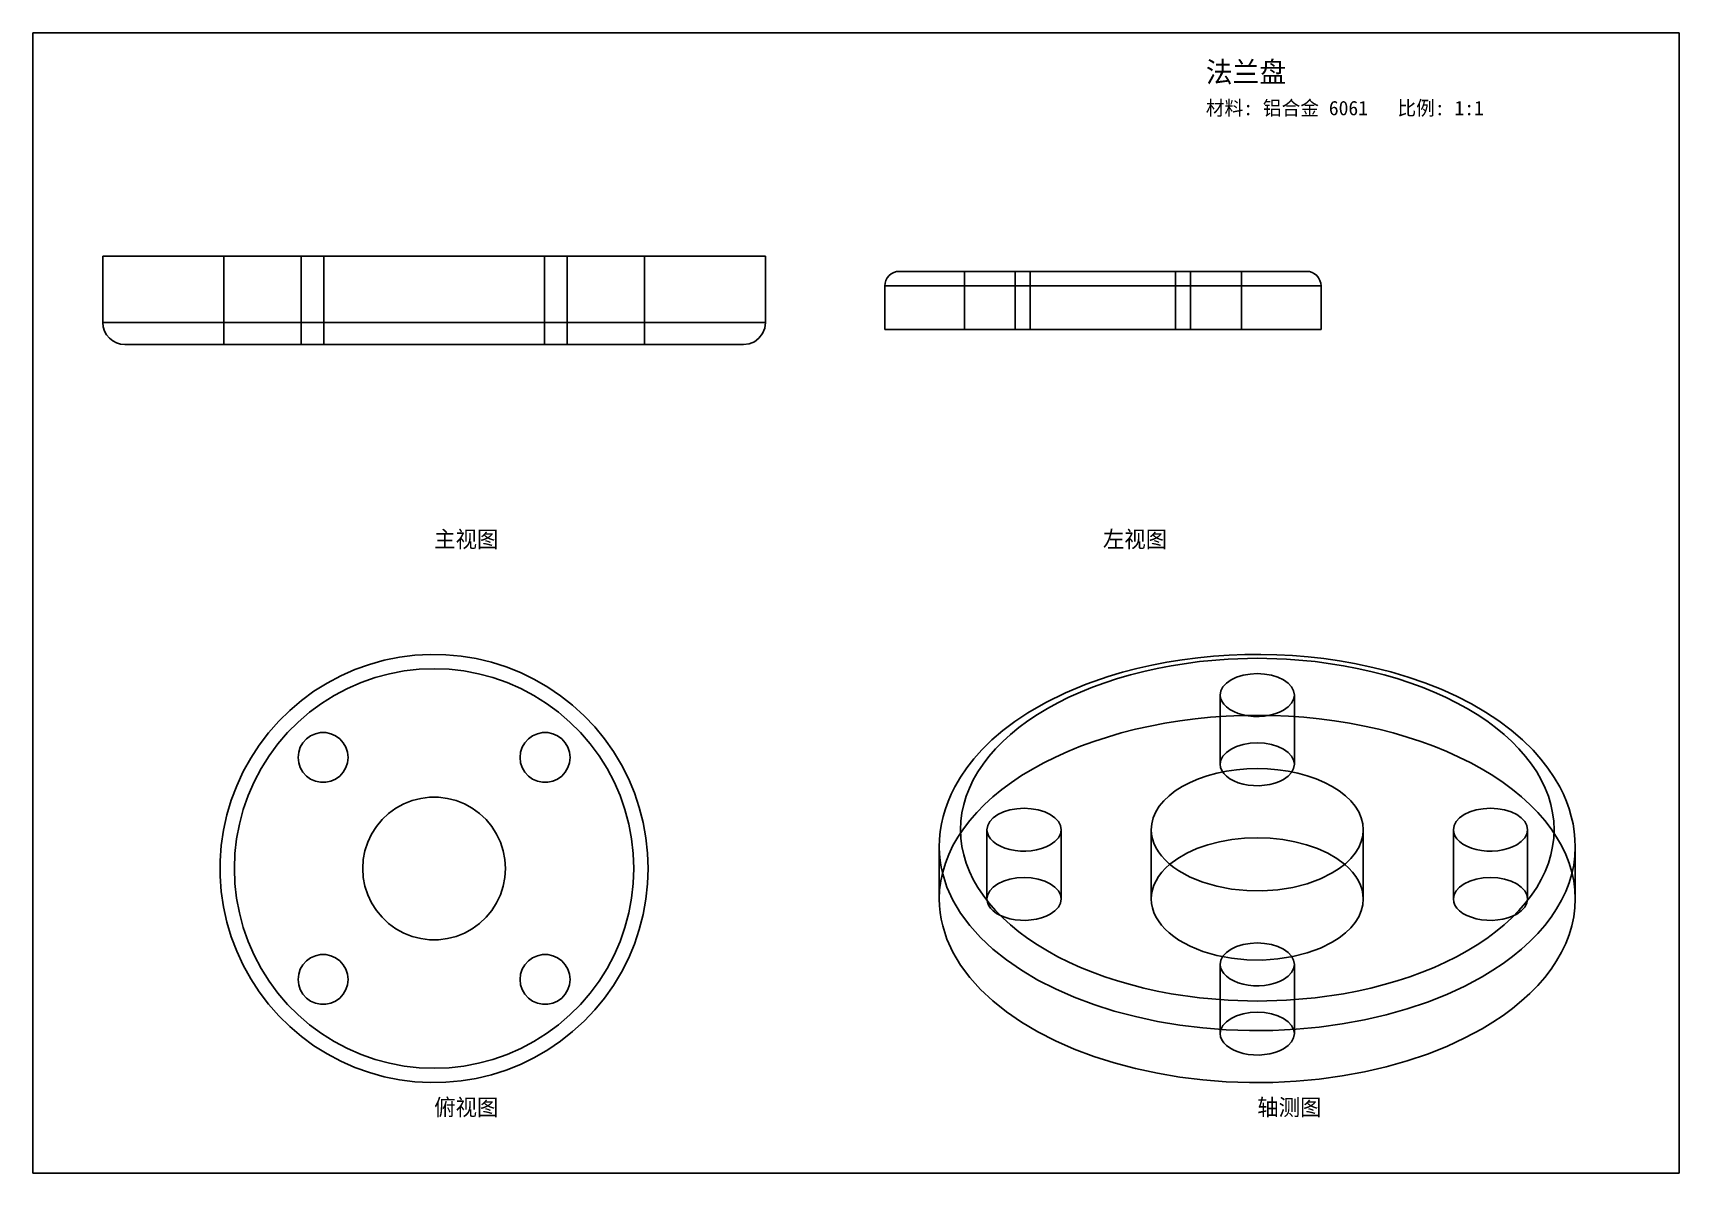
# Model space of a CAD drawing. Header units: metres. Extents: x 10 to 410, y 10 to 287.
import ezdxf

# ---------------------------------------------------------------- set-up
doc = ezdxf.new("R2010")
doc.units = ezdxf.units.M

msp = doc.modelspace()

# ---------------------------------------------------------------- texts
at = {"layer": 'TEXT'}
for s, height, p in [('法兰盘', 5, (295, 275)), ('材料: 铝合金 6061   比例: 1:1', 3.5, (295, 267)), ('主视图', 4, (107.5, 162)), ('左视图', 4, (270, 162)), ('俯视图', 4, (107.5, 24)), ('轴测图', 4, (307.5, 24))]:
    msp.add_text(s, height=height, dxfattribs=at).set_placement(p)

# ---------------------------------------------------------------- linework, layer by layer
at = {"layer": 'BORDER'}
for p, q in [((410, 287), (10, 287)), ((10, 287), (10, 10)), ((410, 10), (410, 287)), ((10, 10), (410, 10))]:
    msp.add_line(p, q, dxfattribs=at)
at = {"layer": 'HIDDEN'}
for p, q in [((27, 232.733333), (29.018303, 232.733333)), ((29.018303, 232.733333), (34.972006, 232.733333)), ((34.972006, 232.733333), (44.562566, 232.733333)), ((44.562566, 232.733333), (57.309071, 232.733333)), ((56.600932, 232.733333), (56.365463, 232.733333)), ((56.365463, 232.733333), (56.600932, 232.733333)), ((56.600932, 232.733333), (56.365463, 232.733333)), ((56.365463, 232.733333), (56.600932, 232.733333)), ((56.365463, 211.266667), (56.365463, 232.733333)), ((56.365463, 211.266667), (56.365463, 232.733333)), ((57.29553, 232.733333), (56.600932, 232.733333)), ((56.600932, 232.733333), (57.29553, 232.733333)), ((57.29553, 232.733333), (56.600932, 232.733333)), ((56.600932, 232.733333), (57.29553, 232.733333)), ((58.414429, 232.733333), (57.29553, 232.733333)), ((57.29553, 232.733333), (58.414429, 232.733333)), ((58.414429, 232.733333), (57.29553, 232.733333)), ((57.29553, 232.733333), (58.414429, 232.733333)), ((57.309071, 232.733333), (72.572359, 232.733333)), ((59.901521, 232.733333), (58.414429, 232.733333)), ((58.414429, 232.733333), (59.901521, 232.733333)), ((59.901521, 232.733333), (58.414429, 232.733333)), ((58.414429, 232.733333), (59.901521, 232.733333)), ((61.682238, 232.733333), (59.901521, 232.733333)), ((59.901521, 232.733333), (61.682238, 232.733333)), ((61.682238, 232.733333), (59.901521, 232.733333)), ((59.901521, 232.733333), (61.682238, 232.733333)), ((63.667287, 232.733333), (61.682238, 232.733333)), ((61.682238, 232.733333), (63.667287, 232.733333)), ((63.667287, 232.733333), (61.682238, 232.733333)), ((61.682238, 232.733333), (63.667287, 232.733333)), ((65.75713, 232.733333), (63.667287, 232.733333)), ((63.667287, 232.733333), (65.75713, 232.733333)), ((65.75713, 232.733333), (63.667287, 232.733333)), ((63.667287, 232.733333), (65.75713, 232.733333)), ((67.846972, 232.733333), (65.75713, 232.733333)), ((65.75713, 232.733333), (67.846972, 232.733333)), ((67.846972, 232.733333), (65.75713, 232.733333)), ((65.75713, 232.733333), (67.846972, 232.733333)), ((69.832021, 232.733333), (67.846972, 232.733333)), ((67.846972, 232.733333), (69.832021, 232.733333)), ((69.832021, 232.733333), (67.846972, 232.733333)), ((67.846972, 232.733333), (69.832021, 232.733333)), ((71.612738, 232.733333), (69.832021, 232.733333)), ((69.832021, 232.733333), (71.612738, 232.733333)), ((71.612738, 232.733333), (69.832021, 232.733333)), ((69.832021, 232.733333), (71.612738, 232.733333)), ((73.09983, 232.733333), (71.612738, 232.733333)), ((71.612738, 232.733333), (73.09983, 232.733333)), ((73.09983, 232.733333), (71.612738, 232.733333)), ((71.612738, 232.733333), (73.09983, 232.733333)), ((72.572359, 232.733333), (89.587065, 232.733333)), ((74.218729, 232.733333), (73.09983, 232.733333)), ((73.09983, 232.733333), (74.218729, 232.733333)), ((74.218729, 232.733333), (73.09983, 232.733333)), ((73.09983, 232.733333), (74.218729, 232.733333)), ((74.913328, 232.733333), (74.218729, 232.733333)), ((74.218729, 232.733333), (74.913328, 232.733333)), ((74.913328, 232.733333), (74.218729, 232.733333)), ((74.218729, 232.733333), (74.913328, 232.733333)), ((75.148796, 232.733333), (74.913328, 232.733333)), ((74.913328, 232.733333), (75.148796, 232.733333)), ((75.148796, 232.733333), (74.913328, 232.733333)), ((74.913328, 232.733333), (75.148796, 232.733333)), ((75.148796, 232.733333), (75.148796, 211.266667)), ((75.148796, 232.733333), (75.148796, 211.266667)), ((81.339434, 232.733333), (80.666667, 232.733333)), ((80.666667, 232.733333), (81.339434, 232.733333)), ((80.666667, 211.266667), (80.666667, 232.733333)), ((83.324002, 232.733333), (81.339434, 232.733333)), ((81.339434, 232.733333), (83.324002, 232.733333)), ((86.520855, 232.733333), (83.324002, 232.733333)), ((83.324002, 232.733333), (86.520855, 232.733333)), ((90.76969, 232.733333), (86.520855, 232.733333)), ((86.520855, 232.733333), (90.76969, 232.733333)), ((89.587065, 232.733333), (107.5, 232.733333)), ((95.857453, 232.733333), (90.76969, 232.733333)), ((90.76969, 232.733333), (95.857453, 232.733333)), ((101.529022, 232.733333), (95.857453, 232.733333)), ((95.857453, 232.733333), (101.529022, 232.733333)), ((107.5, 232.733333), (101.529022, 232.733333)), ((101.529022, 232.733333), (107.5, 232.733333)), ((107.5, 232.733333), (125.412935, 232.733333)), ((113.470978, 232.733333), (107.5, 232.733333)), ((107.5, 232.733333), (113.470978, 232.733333)), ((119.142547, 232.733333), (113.470978, 232.733333)), ((113.470978, 232.733333), (119.142547, 232.733333)), ((124.23031, 232.733333), (119.142547, 232.733333)), ((119.142547, 232.733333), (124.23031, 232.733333)), ((128.479145, 232.733333), (124.23031, 232.733333)), ((124.23031, 232.733333), (128.479145, 232.733333)), ((125.412935, 232.733333), (142.427641, 232.733333)), ((131.675998, 232.733333), (128.479145, 232.733333)), ((128.479145, 232.733333), (131.675998, 232.733333)), ((133.660566, 232.733333), (131.675998, 232.733333)), ((131.675998, 232.733333), (133.660566, 232.733333)), ((134.333333, 232.733333), (133.660566, 232.733333)), ((133.660566, 232.733333), (134.333333, 232.733333)), ((134.333333, 232.733333), (134.333333, 211.266667)), ((140.086672, 232.733333), (139.851204, 232.733333)), ((139.851204, 232.733333), (140.086672, 232.733333)), ((140.086672, 232.733333), (139.851204, 232.733333)), ((139.851204, 232.733333), (140.086672, 232.733333)), ((139.851204, 211.266667), (139.851204, 232.733333)), ((139.851204, 211.266667), (139.851204, 232.733333)), ((140.781271, 232.733333), (140.086672, 232.733333)), ((140.086672, 232.733333), (140.781271, 232.733333)), ((140.781271, 232.733333), (140.086672, 232.733333)), ((140.086672, 232.733333), (140.781271, 232.733333)), ((141.90017, 232.733333), (140.781271, 232.733333)), ((140.781271, 232.733333), (141.90017, 232.733333)), ((141.90017, 232.733333), (140.781271, 232.733333)), ((140.781271, 232.733333), (141.90017, 232.733333)), ((143.387262, 232.733333), (141.90017, 232.733333)), ((141.90017, 232.733333), (143.387262, 232.733333)), ((143.387262, 232.733333), (141.90017, 232.733333)), ((141.90017, 232.733333), (143.387262, 232.733333)), ((142.427641, 232.733333), (157.690929, 232.733333)), ((145.167979, 232.733333), (143.387262, 232.733333)), ((143.387262, 232.733333), (145.167979, 232.733333)), ((145.167979, 232.733333), (143.387262, 232.733333)), ((143.387262, 232.733333), (145.167979, 232.733333)), ((147.153028, 232.733333), (145.167979, 232.733333)), ((145.167979, 232.733333), (147.153028, 232.733333)), ((147.153028, 232.733333), (145.167979, 232.733333)), ((145.167979, 232.733333), (147.153028, 232.733333)), ((149.24287, 232.733333), (147.153028, 232.733333)), ((147.153028, 232.733333), (149.24287, 232.733333)), ((149.24287, 232.733333), (147.153028, 232.733333)), ((147.153028, 232.733333), (149.24287, 232.733333)), ((151.332713, 232.733333), (149.24287, 232.733333)), ((149.24287, 232.733333), (151.332713, 232.733333)), ((151.332713, 232.733333), (149.24287, 232.733333)), ((149.24287, 232.733333), (151.332713, 232.733333)), ((153.317762, 232.733333), (151.332713, 232.733333)), ((151.332713, 232.733333), (153.317762, 232.733333)), ((153.317762, 232.733333), (151.332713, 232.733333)), ((151.332713, 232.733333), (153.317762, 232.733333)), ((155.098479, 232.733333), (153.317762, 232.733333)), ((153.317762, 232.733333), (155.098479, 232.733333)), ((155.098479, 232.733333), (153.317762, 232.733333)), ((153.317762, 232.733333), (155.098479, 232.733333)), ((156.585571, 232.733333), (155.098479, 232.733333)), ((155.098479, 232.733333), (156.585571, 232.733333)), ((156.585571, 232.733333), (155.098479, 232.733333)), ((155.098479, 232.733333), (156.585571, 232.733333)), ((157.70447, 232.733333), (156.585571, 232.733333)), ((156.585571, 232.733333), (157.70447, 232.733333)), ((157.70447, 232.733333), (156.585571, 232.733333)), ((156.585571, 232.733333), (157.70447, 232.733333)), ((157.690929, 232.733333), (170.437434, 232.733333)), ((158.399068, 232.733333), (157.70447, 232.733333)), ((157.70447, 232.733333), (158.399068, 232.733333)), ((158.399068, 232.733333), (157.70447, 232.733333)), ((157.70447, 232.733333), (158.399068, 232.733333)), ((158.634537, 232.733333), (158.399068, 232.733333)), ((158.399068, 232.733333), (158.634537, 232.733333)), ((158.634537, 232.733333), (158.399068, 232.733333)), ((158.399068, 232.733333), (158.634537, 232.733333)), ((158.634537, 232.733333), (158.634537, 211.266667)), ((158.634537, 232.733333), (158.634537, 211.266667)), ((170.437434, 232.733333), (180.027994, 232.733333)), ((180.027994, 232.733333), (185.981697, 232.733333)), ((185.981697, 232.733333), (188, 232.733333)), ((220.844369, 229.066667), (220.533333, 229.066667)), ((221.773566, 229.066667), (220.844369, 229.066667)), ((223.309238, 229.066667), (221.773566, 229.066667)), ((225.432073, 229.066667), (223.309238, 229.066667)), ((228.115376, 229.066667), (225.432073, 229.066667)), ((231.325403, 229.066667), (228.115376, 229.066667)), ((235.021785, 229.066667), (231.325403, 229.066667)), ((239.158038, 229.066667), (235.021785, 229.066667)), ((236.372663, 229.066667), (236.333783, 229.066667)), ((236.333783, 229.066667), (236.488812, 229.066667)), ((236.372663, 229.066667), (236.333783, 229.066667)), ((236.333783, 229.066667), (236.488812, 229.066667)), ((236.333783, 229.066667), (236.333783, 214.933333)), ((236.333783, 229.066667), (236.333783, 214.933333)), ((236.488812, 229.066667), (236.372663, 229.066667)), ((236.488812, 229.066667), (236.372663, 229.066667)), ((236.680771, 229.066667), (236.488812, 229.066667)), ((236.488812, 229.066667), (236.946126, 229.066667)), ((236.680771, 229.066667), (236.488812, 229.066667)), ((236.488812, 229.066667), (236.946126, 229.066667)), ((236.946126, 229.066667), (236.680771, 229.066667)), ((236.946126, 229.066667), (236.680771, 229.066667)), ((237.281538, 229.066667), (236.946126, 229.066667)), ((236.946126, 229.066667), (237.682792, 229.066667)), ((237.281538, 229.066667), (236.946126, 229.066667)), ((236.946126, 229.066667), (237.682792, 229.066667)), ((237.682792, 229.066667), (237.281538, 229.066667)), ((237.682792, 229.066667), (237.281538, 229.066667)), ((238.14484, 229.066667), (237.682792, 229.066667)), ((237.682792, 229.066667), (238.661871, 229.066667)), ((238.14484, 229.066667), (237.682792, 229.066667)), ((237.682792, 229.066667), (238.661871, 229.066667)), ((238.661871, 229.066667), (238.14484, 229.066667)), ((238.661871, 229.066667), (238.14484, 229.066667)), ((239.227385, 229.066667), (238.661871, 229.066667)), ((238.661871, 229.066667), (239.834269, 229.066667)), ((239.227385, 229.066667), (238.661871, 229.066667)), ((238.661871, 229.066667), (239.834269, 229.066667)), ((243.682147, 229.066667), (239.158038, 229.066667)), ((239.834269, 229.066667), (239.227385, 229.066667)), ((239.834269, 229.066667), (239.227385, 229.066667)), ((240.474891, 229.066667), (239.834269, 229.066667)), ((239.834269, 229.066667), (241.141195, 229.066667)), ((240.474891, 229.066667), (239.834269, 229.066667)), ((239.834269, 229.066667), (241.141195, 229.066667)), ((241.141195, 229.066667), (240.474891, 229.066667)), ((241.141195, 229.066667), (240.474891, 229.066667)), ((241.824803, 229.066667), (241.141195, 229.066667)), ((241.141195, 229.066667), (242.517116, 229.066667)), ((241.824803, 229.066667), (241.141195, 229.066667)), ((241.141195, 229.066667), (242.517116, 229.066667)), ((242.517116, 229.066667), (241.824803, 229.066667)), ((242.517116, 229.066667), (241.824803, 229.066667)), ((242.517116, 229.066667), (243.893038, 229.066667)), ((243.20943, 229.066667), (242.517116, 229.066667)), ((242.517116, 229.066667), (243.893038, 229.066667)), ((243.20943, 229.066667), (242.517116, 229.066667)), ((243.893038, 229.066667), (243.20943, 229.066667)), ((243.893038, 229.066667), (243.20943, 229.066667)), ((248.537218, 229.066667), (243.682147, 229.066667)), ((243.893038, 229.066667), (245.199964, 229.066667)), ((244.559342, 229.066667), (243.893038, 229.066667)), ((243.893038, 229.066667), (245.199964, 229.066667)), ((244.559342, 229.066667), (243.893038, 229.066667)), ((245.199964, 229.066667), (244.559342, 229.066667)), ((245.199964, 229.066667), (244.559342, 229.066667)), ((245.199964, 229.066667), (246.372362, 229.066667)), ((245.806848, 229.066667), (245.199964, 229.066667)), ((245.199964, 229.066667), (246.372362, 229.066667)), ((245.806848, 229.066667), (245.199964, 229.066667)), ((246.372362, 229.066667), (245.806848, 229.066667)), ((246.372362, 229.066667), (245.806848, 229.066667)), ((246.372362, 229.066667), (247.351441, 229.066667)), ((246.889393, 229.066667), (246.372362, 229.066667)), ((246.372362, 229.066667), (247.351441, 229.066667)), ((246.889393, 229.066667), (246.372362, 229.066667)), ((247.351441, 229.066667), (246.889393, 229.066667)), ((247.351441, 229.066667), (246.889393, 229.066667)), ((247.351441, 229.066667), (248.088107, 229.066667)), ((247.752694, 229.066667), (247.351441, 229.066667)), ((247.351441, 229.066667), (248.088107, 229.066667)), ((247.752694, 229.066667), (247.351441, 229.066667)), ((248.088107, 229.066667), (247.752694, 229.066667)), ((248.088107, 229.066667), (247.752694, 229.066667)), ((248.088107, 229.066667), (248.545421, 229.066667)), ((248.353462, 229.066667), (248.088107, 229.066667)), ((248.088107, 229.066667), (248.545421, 229.066667)), ((248.353462, 229.066667), (248.088107, 229.066667)), ((248.545421, 229.066667), (248.353462, 229.066667)), ((248.545421, 229.066667), (248.353462, 229.066667)), ((253.662196, 229.066667), (248.537218, 229.066667)), ((248.545421, 229.066667), (248.70045, 229.066667)), ((248.66157, 229.066667), (248.545421, 229.066667)), ((248.545421, 229.066667), (248.70045, 229.066667)), ((248.66157, 229.066667), (248.545421, 229.066667)), ((248.70045, 229.066667), (248.66157, 229.066667)), ((248.70045, 229.066667), (248.66157, 229.066667)), ((248.70045, 229.066667), (248.70045, 214.933333)), ((248.70045, 229.066667), (248.70045, 214.933333)), ((252.444418, 229.066667), (252.333333, 229.066667)), ((252.333333, 229.066667), (252.776274, 229.066667)), ((252.333333, 229.066667), (252.333333, 214.933333)), ((252.776274, 229.066667), (252.444418, 229.066667)), ((253.324728, 229.066667), (252.776274, 229.066667)), ((252.776274, 229.066667), (254.082883, 229.066667)), ((254.082883, 229.066667), (253.324728, 229.066667)), ((258.992631, 229.066667), (253.662196, 229.066667)), ((255.041206, 229.066667), (254.082883, 229.066667)), ((254.082883, 229.066667), (256.187644, 229.066667)), ((256.187644, 229.066667), (255.041206, 229.066667)), ((257.50778, 229.066667), (256.187644, 229.066667)), ((256.187644, 229.066667), (258.985014, 229.066667)), ((258.985014, 229.066667), (257.50778, 229.066667)), ((260.600767, 229.066667), (258.985014, 229.066667)), ((258.985014, 229.066667), (262.334721, 229.066667)), ((264.461491, 229.066667), (258.992631, 229.066667)), ((262.334721, 229.066667), (260.600767, 229.066667)), ((264.16507, 229.066667), (262.334721, 229.066667)), ((262.334721, 229.066667), (266.068797, 229.066667)), ((266.068797, 229.066667), (264.16507, 229.066667)), ((270, 229.066667), (264.461491, 229.066667)), ((268.021961, 229.066667), (266.068797, 229.066667)), ((266.068797, 229.066667), (270, 229.066667)), ((270, 229.066667), (268.021961, 229.066667)), ((275.538509, 229.066667), (270, 229.066667)), ((270, 229.066667), (273.931203, 229.066667)), ((271.978039, 229.066667), (270, 229.066667)), ((273.931203, 229.066667), (271.978039, 229.066667)), ((273.931203, 229.066667), (277.665279, 229.066667)), ((275.83493, 229.066667), (273.931203, 229.066667)), ((281.007369, 229.066667), (275.538509, 229.066667)), ((277.665279, 229.066667), (275.83493, 229.066667)), ((277.665279, 229.066667), (281.014986, 229.066667)), ((279.399233, 229.066667), (277.665279, 229.066667)), ((281.014986, 229.066667), (279.399233, 229.066667)), ((286.337804, 229.066667), (281.007369, 229.066667)), ((281.014986, 229.066667), (283.812356, 229.066667)), ((282.49222, 229.066667), (281.014986, 229.066667)), ((283.812356, 229.066667), (282.49222, 229.066667)), ((283.812356, 229.066667), (285.917117, 229.066667)), ((284.958794, 229.066667), (283.812356, 229.066667)), ((285.917117, 229.066667), (284.958794, 229.066667)), ((285.917117, 229.066667), (287.223726, 229.066667)), ((286.675272, 229.066667), (285.917117, 229.066667)), ((291.462782, 229.066667), (286.337804, 229.066667)), ((287.223726, 229.066667), (286.675272, 229.066667)), ((287.223726, 229.066667), (287.666667, 229.066667)), ((287.555582, 229.066667), (287.223726, 229.066667)), ((287.666667, 229.066667), (287.555582, 229.066667)), ((287.666667, 229.066667), (287.666667, 214.933333)), ((291.33843, 229.066667), (291.29955, 229.066667)), ((291.29955, 229.066667), (291.454579, 229.066667)), ((291.33843, 229.066667), (291.29955, 229.066667)), ((291.29955, 229.066667), (291.454579, 229.066667)), ((291.29955, 229.066667), (291.29955, 214.933333)), ((291.29955, 229.066667), (291.29955, 214.933333)), ((291.454579, 229.066667), (291.33843, 229.066667)), ((291.454579, 229.066667), (291.33843, 229.066667)), ((291.646538, 229.066667), (291.454579, 229.066667)), ((291.454579, 229.066667), (291.911893, 229.066667)), ((291.646538, 229.066667), (291.454579, 229.066667)), ((291.454579, 229.066667), (291.911893, 229.066667)), ((296.317853, 229.066667), (291.462782, 229.066667)), ((291.911893, 229.066667), (291.646538, 229.066667)), ((291.911893, 229.066667), (291.646538, 229.066667)), ((292.247306, 229.066667), (291.911893, 229.066667)), ((291.911893, 229.066667), (292.648559, 229.066667)), ((292.247306, 229.066667), (291.911893, 229.066667)), ((291.911893, 229.066667), (292.648559, 229.066667)), ((292.648559, 229.066667), (292.247306, 229.066667)), ((292.648559, 229.066667), (292.247306, 229.066667)), ((293.110607, 229.066667), (292.648559, 229.066667)), ((292.648559, 229.066667), (293.627638, 229.066667)), ((293.110607, 229.066667), (292.648559, 229.066667)), ((292.648559, 229.066667), (293.627638, 229.066667)), ((293.627638, 229.066667), (293.110607, 229.066667)), ((293.627638, 229.066667), (293.110607, 229.066667)), ((294.193152, 229.066667), (293.627638, 229.066667)), ((293.627638, 229.066667), (294.800036, 229.066667)), ((294.193152, 229.066667), (293.627638, 229.066667)), ((293.627638, 229.066667), (294.800036, 229.066667)), ((294.800036, 229.066667), (294.193152, 229.066667)), ((294.800036, 229.066667), (294.193152, 229.066667)), ((295.440658, 229.066667), (294.800036, 229.066667)), ((294.800036, 229.066667), (296.106962, 229.066667)), ((295.440658, 229.066667), (294.800036, 229.066667)), ((294.800036, 229.066667), (296.106962, 229.066667)), ((296.106962, 229.066667), (295.440658, 229.066667)), ((296.106962, 229.066667), (295.440658, 229.066667)), ((296.79057, 229.066667), (296.106962, 229.066667)), ((296.106962, 229.066667), (297.482884, 229.066667)), ((296.79057, 229.066667), (296.106962, 229.066667)), ((296.106962, 229.066667), (297.482884, 229.066667)), ((300.841962, 229.066667), (296.317853, 229.066667)), ((297.482884, 229.066667), (296.79057, 229.066667)), ((297.482884, 229.066667), (296.79057, 229.066667)), ((297.482884, 229.066667), (298.858805, 229.066667)), ((298.175197, 229.066667), (297.482884, 229.066667)), ((297.482884, 229.066667), (298.858805, 229.066667)), ((298.175197, 229.066667), (297.482884, 229.066667)), ((298.858805, 229.066667), (298.175197, 229.066667)), ((298.858805, 229.066667), (298.175197, 229.066667)), ((298.858805, 229.066667), (300.165731, 229.066667)), ((299.525109, 229.066667), (298.858805, 229.066667)), ((298.858805, 229.066667), (300.165731, 229.066667)), ((299.525109, 229.066667), (298.858805, 229.066667)), ((300.165731, 229.066667), (299.525109, 229.066667)), ((300.165731, 229.066667), (299.525109, 229.066667)), ((300.165731, 229.066667), (301.338129, 229.066667)), ((300.772615, 229.066667), (300.165731, 229.066667)), ((300.165731, 229.066667), (301.338129, 229.066667)), ((300.772615, 229.066667), (300.165731, 229.066667)), ((301.338129, 229.066667), (300.772615, 229.066667)), ((301.338129, 229.066667), (300.772615, 229.066667)), ((304.978215, 229.066667), (300.841962, 229.066667)), ((301.338129, 229.066667), (302.317208, 229.066667)), ((301.85516, 229.066667), (301.338129, 229.066667)), ((301.338129, 229.066667), (302.317208, 229.066667)), ((301.85516, 229.066667), (301.338129, 229.066667)), ((302.317208, 229.066667), (301.85516, 229.066667)), ((302.317208, 229.066667), (301.85516, 229.066667)), ((302.317208, 229.066667), (303.053874, 229.066667)), ((302.718462, 229.066667), (302.317208, 229.066667)), ((302.317208, 229.066667), (303.053874, 229.066667)), ((302.718462, 229.066667), (302.317208, 229.066667)), ((303.053874, 229.066667), (302.718462, 229.066667)), ((303.053874, 229.066667), (302.718462, 229.066667)), ((303.053874, 229.066667), (303.511188, 229.066667)), ((303.319229, 229.066667), (303.053874, 229.066667)), ((303.053874, 229.066667), (303.511188, 229.066667)), ((303.319229, 229.066667), (303.053874, 229.066667)), ((303.511188, 229.066667), (303.319229, 229.066667)), ((303.511188, 229.066667), (303.319229, 229.066667)), ((303.511188, 229.066667), (303.666217, 229.066667)), ((303.627337, 229.066667), (303.511188, 229.066667)), ((303.511188, 229.066667), (303.666217, 229.066667)), ((303.627337, 229.066667), (303.511188, 229.066667)), ((303.666217, 229.066667), (303.627337, 229.066667)), ((303.666217, 229.066667), (303.627337, 229.066667)), ((303.666217, 229.066667), (303.666217, 214.933333)), ((303.666217, 229.066667), (303.666217, 214.933333)), ((308.674597, 229.066667), (304.978215, 229.066667)), ((311.884624, 229.066667), (308.674597, 229.066667)), ((314.567927, 229.066667), (311.884624, 229.066667)), ((316.690762, 229.066667), (314.567927, 229.066667)), ((318.226434, 229.066667), (316.690762, 229.066667)), ((319.155631, 229.066667), (318.226434, 229.066667)), ((319.466667, 229.066667), (319.155631, 229.066667)), ((217.333253, 214.933333), (217, 214.933333)), ((218.328821, 214.933333), (217.333253, 214.933333)), ((219.974183, 214.933333), (218.328821, 214.933333)), ((222.24865, 214.933333), (219.974183, 214.933333)), ((225.123617, 214.933333), (222.24865, 214.933333)), ((228.562931, 214.933333), (225.123617, 214.933333)), ((232.523341, 214.933333), (228.562931, 214.933333)), ((236.955041, 214.933333), (232.523341, 214.933333)), ((236.372663, 214.933333), (236.333783, 214.933333)), ((236.333783, 214.933333), (236.488812, 214.933333)), ((236.372663, 214.933333), (236.333783, 214.933333)), ((236.333783, 214.933333), (236.488812, 214.933333)), ((236.488812, 214.933333), (236.372663, 214.933333)), ((236.488812, 214.933333), (236.372663, 214.933333)), ((236.680771, 214.933333), (236.488812, 214.933333)), ((236.488812, 214.933333), (236.946126, 214.933333)), ((236.680771, 214.933333), (236.488812, 214.933333)), ((236.488812, 214.933333), (236.946126, 214.933333)), ((236.946126, 214.933333), (236.680771, 214.933333)), ((236.946126, 214.933333), (236.680771, 214.933333)), ((237.281538, 214.933333), (236.946126, 214.933333)), ((236.946126, 214.933333), (237.682792, 214.933333)), ((237.281538, 214.933333), (236.946126, 214.933333)), ((236.946126, 214.933333), (237.682792, 214.933333)), ((241.8023, 214.933333), (236.955041, 214.933333)), ((237.682792, 214.933333), (237.281538, 214.933333)), ((237.682792, 214.933333), (237.281538, 214.933333)), ((238.14484, 214.933333), (237.682792, 214.933333)), ((237.682792, 214.933333), (238.661871, 214.933333)), ((238.14484, 214.933333), (237.682792, 214.933333)), ((237.682792, 214.933333), (238.661871, 214.933333)), ((238.661871, 214.933333), (238.14484, 214.933333)), ((238.661871, 214.933333), (238.14484, 214.933333)), ((239.227385, 214.933333), (238.661871, 214.933333)), ((238.661871, 214.933333), (239.834269, 214.933333)), ((239.227385, 214.933333), (238.661871, 214.933333)), ((238.661871, 214.933333), (239.834269, 214.933333)), ((239.834269, 214.933333), (239.227385, 214.933333)), ((239.834269, 214.933333), (239.227385, 214.933333)), ((240.474891, 214.933333), (239.834269, 214.933333)), ((239.834269, 214.933333), (241.141195, 214.933333)), ((240.474891, 214.933333), (239.834269, 214.933333)), ((239.834269, 214.933333), (241.141195, 214.933333)), ((241.141195, 214.933333), (240.474891, 214.933333)), ((241.141195, 214.933333), (240.474891, 214.933333)), ((241.824803, 214.933333), (241.141195, 214.933333)), ((241.141195, 214.933333), (242.517116, 214.933333)), ((241.824803, 214.933333), (241.141195, 214.933333)), ((241.141195, 214.933333), (242.517116, 214.933333)), ((247.004162, 214.933333), (241.8023, 214.933333)), ((242.517116, 214.933333), (241.824803, 214.933333)), ((242.517116, 214.933333), (241.824803, 214.933333)), ((242.517116, 214.933333), (243.893038, 214.933333)), ((243.20943, 214.933333), (242.517116, 214.933333)), ((242.517116, 214.933333), (243.893038, 214.933333)), ((243.20943, 214.933333), (242.517116, 214.933333)), ((243.893038, 214.933333), (243.20943, 214.933333)), ((243.893038, 214.933333), (243.20943, 214.933333)), ((243.893038, 214.933333), (245.199964, 214.933333)), ((244.559342, 214.933333), (243.893038, 214.933333)), ((243.893038, 214.933333), (245.199964, 214.933333)), ((244.559342, 214.933333), (243.893038, 214.933333)), ((245.199964, 214.933333), (244.559342, 214.933333)), ((245.199964, 214.933333), (244.559342, 214.933333)), ((245.199964, 214.933333), (246.372362, 214.933333)), ((245.806848, 214.933333), (245.199964, 214.933333)), ((245.199964, 214.933333), (246.372362, 214.933333)), ((245.806848, 214.933333), (245.199964, 214.933333)), ((246.372362, 214.933333), (245.806848, 214.933333)), ((246.372362, 214.933333), (245.806848, 214.933333)), ((246.372362, 214.933333), (247.351441, 214.933333)), ((246.889393, 214.933333), (246.372362, 214.933333)), ((246.372362, 214.933333), (247.351441, 214.933333)), ((246.889393, 214.933333), (246.372362, 214.933333)), ((247.351441, 214.933333), (246.889393, 214.933333)), ((247.351441, 214.933333), (246.889393, 214.933333)), ((252.49521, 214.933333), (247.004162, 214.933333)), ((247.351441, 214.933333), (248.088107, 214.933333)), ((247.752694, 214.933333), (247.351441, 214.933333)), ((247.351441, 214.933333), (248.088107, 214.933333)), ((247.752694, 214.933333), (247.351441, 214.933333)), ((248.088107, 214.933333), (247.752694, 214.933333)), ((248.088107, 214.933333), (247.752694, 214.933333)), ((248.088107, 214.933333), (248.545421, 214.933333)), ((248.353462, 214.933333), (248.088107, 214.933333)), ((248.088107, 214.933333), (248.545421, 214.933333)), ((248.353462, 214.933333), (248.088107, 214.933333)), ((248.545421, 214.933333), (248.353462, 214.933333)), ((248.545421, 214.933333), (248.353462, 214.933333)), ((248.545421, 214.933333), (248.70045, 214.933333)), ((248.66157, 214.933333), (248.545421, 214.933333)), ((248.545421, 214.933333), (248.70045, 214.933333)), ((248.66157, 214.933333), (248.545421, 214.933333)), ((248.70045, 214.933333), (248.66157, 214.933333)), ((248.70045, 214.933333), (248.66157, 214.933333)), ((252.444418, 214.933333), (252.333333, 214.933333)), ((252.333333, 214.933333), (252.776274, 214.933333)), ((252.776274, 214.933333), (252.444418, 214.933333)), ((258.206391, 214.933333), (252.49521, 214.933333)), ((253.324728, 214.933333), (252.776274, 214.933333)), ((252.776274, 214.933333), (254.082883, 214.933333)), ((254.082883, 214.933333), (253.324728, 214.933333)), ((255.041206, 214.933333), (254.082883, 214.933333)), ((254.082883, 214.933333), (256.187644, 214.933333)), ((256.187644, 214.933333), (255.041206, 214.933333)), ((257.50778, 214.933333), (256.187644, 214.933333)), ((256.187644, 214.933333), (258.985014, 214.933333)), ((258.985014, 214.933333), (257.50778, 214.933333)), ((264.065883, 214.933333), (258.206391, 214.933333)), ((260.600767, 214.933333), (258.985014, 214.933333)), ((258.985014, 214.933333), (262.334721, 214.933333)), ((262.334721, 214.933333), (260.600767, 214.933333)), ((264.16507, 214.933333), (262.334721, 214.933333)), ((262.334721, 214.933333), (266.068797, 214.933333)), ((270, 214.933333), (264.065883, 214.933333)), ((266.068797, 214.933333), (264.16507, 214.933333)), ((268.021961, 214.933333), (266.068797, 214.933333)), ((266.068797, 214.933333), (270, 214.933333)), ((270, 214.933333), (268.021961, 214.933333)), ((275.934117, 214.933333), (270, 214.933333)), ((270, 214.933333), (273.931203, 214.933333)), ((271.978039, 214.933333), (270, 214.933333)), ((273.931203, 214.933333), (271.978039, 214.933333)), ((273.931203, 214.933333), (277.665279, 214.933333)), ((275.83493, 214.933333), (273.931203, 214.933333)), ((277.665279, 214.933333), (275.83493, 214.933333)), ((281.793609, 214.933333), (275.934117, 214.933333)), ((277.665279, 214.933333), (281.014986, 214.933333)), ((279.399233, 214.933333), (277.665279, 214.933333)), ((281.014986, 214.933333), (279.399233, 214.933333)), ((281.014986, 214.933333), (283.812356, 214.933333)), ((282.49222, 214.933333), (281.014986, 214.933333)), ((287.50479, 214.933333), (281.793609, 214.933333)), ((283.812356, 214.933333), (282.49222, 214.933333)), ((283.812356, 214.933333), (285.917117, 214.933333)), ((284.958794, 214.933333), (283.812356, 214.933333)), ((285.917117, 214.933333), (284.958794, 214.933333)), ((285.917117, 214.933333), (287.223726, 214.933333)), ((286.675272, 214.933333), (285.917117, 214.933333)), ((287.223726, 214.933333), (286.675272, 214.933333)), ((287.223726, 214.933333), (287.666667, 214.933333)), ((287.555582, 214.933333), (287.223726, 214.933333)), ((292.995838, 214.933333), (287.50479, 214.933333)), ((287.666667, 214.933333), (287.555582, 214.933333)), ((291.33843, 214.933333), (291.29955, 214.933333)), ((291.29955, 214.933333), (291.454579, 214.933333)), ((291.33843, 214.933333), (291.29955, 214.933333)), ((291.29955, 214.933333), (291.454579, 214.933333)), ((291.454579, 214.933333), (291.33843, 214.933333)), ((291.454579, 214.933333), (291.33843, 214.933333)), ((291.646538, 214.933333), (291.454579, 214.933333)), ((291.454579, 214.933333), (291.911893, 214.933333)), ((291.646538, 214.933333), (291.454579, 214.933333)), ((291.454579, 214.933333), (291.911893, 214.933333)), ((291.911893, 214.933333), (291.646538, 214.933333)), ((291.911893, 214.933333), (291.646538, 214.933333)), ((292.247306, 214.933333), (291.911893, 214.933333)), ((291.911893, 214.933333), (292.648559, 214.933333)), ((292.247306, 214.933333), (291.911893, 214.933333)), ((291.911893, 214.933333), (292.648559, 214.933333)), ((292.648559, 214.933333), (292.247306, 214.933333)), ((292.648559, 214.933333), (292.247306, 214.933333)), ((293.110607, 214.933333), (292.648559, 214.933333)), ((292.648559, 214.933333), (293.627638, 214.933333)), ((293.110607, 214.933333), (292.648559, 214.933333)), ((292.648559, 214.933333), (293.627638, 214.933333)), ((298.1977, 214.933333), (292.995838, 214.933333)), ((293.627638, 214.933333), (293.110607, 214.933333)), ((293.627638, 214.933333), (293.110607, 214.933333)), ((294.193152, 214.933333), (293.627638, 214.933333)), ((293.627638, 214.933333), (294.800036, 214.933333)), ((294.193152, 214.933333), (293.627638, 214.933333)), ((293.627638, 214.933333), (294.800036, 214.933333)), ((294.800036, 214.933333), (294.193152, 214.933333)), ((294.800036, 214.933333), (294.193152, 214.933333)), ((295.440658, 214.933333), (294.800036, 214.933333)), ((294.800036, 214.933333), (296.106962, 214.933333)), ((295.440658, 214.933333), (294.800036, 214.933333)), ((294.800036, 214.933333), (296.106962, 214.933333)), ((296.106962, 214.933333), (295.440658, 214.933333)), ((296.106962, 214.933333), (295.440658, 214.933333)), ((296.79057, 214.933333), (296.106962, 214.933333)), ((296.106962, 214.933333), (297.482884, 214.933333)), ((296.79057, 214.933333), (296.106962, 214.933333)), ((296.106962, 214.933333), (297.482884, 214.933333)), ((297.482884, 214.933333), (296.79057, 214.933333)), ((297.482884, 214.933333), (296.79057, 214.933333)), ((297.482884, 214.933333), (298.858805, 214.933333)), ((298.175197, 214.933333), (297.482884, 214.933333)), ((297.482884, 214.933333), (298.858805, 214.933333)), ((298.175197, 214.933333), (297.482884, 214.933333)), ((298.858805, 214.933333), (298.175197, 214.933333)), ((298.858805, 214.933333), (298.175197, 214.933333)), ((303.044959, 214.933333), (298.1977, 214.933333)), ((298.858805, 214.933333), (300.165731, 214.933333)), ((299.525109, 214.933333), (298.858805, 214.933333)), ((298.858805, 214.933333), (300.165731, 214.933333)), ((299.525109, 214.933333), (298.858805, 214.933333)), ((300.165731, 214.933333), (299.525109, 214.933333)), ((300.165731, 214.933333), (299.525109, 214.933333)), ((300.165731, 214.933333), (301.338129, 214.933333)), ((300.772615, 214.933333), (300.165731, 214.933333)), ((300.165731, 214.933333), (301.338129, 214.933333)), ((300.772615, 214.933333), (300.165731, 214.933333)), ((301.338129, 214.933333), (300.772615, 214.933333)), ((301.338129, 214.933333), (300.772615, 214.933333)), ((301.338129, 214.933333), (302.317208, 214.933333)), ((301.85516, 214.933333), (301.338129, 214.933333)), ((301.338129, 214.933333), (302.317208, 214.933333)), ((301.85516, 214.933333), (301.338129, 214.933333)), ((302.317208, 214.933333), (301.85516, 214.933333)), ((302.317208, 214.933333), (301.85516, 214.933333)), ((302.317208, 214.933333), (303.053874, 214.933333)), ((302.718462, 214.933333), (302.317208, 214.933333)), ((302.317208, 214.933333), (303.053874, 214.933333)), ((302.718462, 214.933333), (302.317208, 214.933333)), ((303.053874, 214.933333), (302.718462, 214.933333)), ((303.053874, 214.933333), (302.718462, 214.933333)), ((307.476659, 214.933333), (303.044959, 214.933333)), ((303.053874, 214.933333), (303.511188, 214.933333)), ((303.319229, 214.933333), (303.053874, 214.933333)), ((303.053874, 214.933333), (303.511188, 214.933333)), ((303.319229, 214.933333), (303.053874, 214.933333)), ((303.511188, 214.933333), (303.319229, 214.933333)), ((303.511188, 214.933333), (303.319229, 214.933333)), ((303.511188, 214.933333), (303.666217, 214.933333)), ((303.627337, 214.933333), (303.511188, 214.933333)), ((303.511188, 214.933333), (303.666217, 214.933333)), ((303.627337, 214.933333), (303.511188, 214.933333)), ((303.666217, 214.933333), (303.627337, 214.933333)), ((303.666217, 214.933333), (303.627337, 214.933333)), ((311.437069, 214.933333), (307.476659, 214.933333)), ((314.876383, 214.933333), (311.437069, 214.933333)), ((317.75135, 214.933333), (314.876383, 214.933333)), ((320.025817, 214.933333), (317.75135, 214.933333)), ((321.671179, 214.933333), (320.025817, 214.933333)), ((322.666747, 214.933333), (321.671179, 214.933333)), ((323, 214.933333), (322.666747, 214.933333)), ((32.366667, 211.266667), (34.250416, 211.266667)), ((34.250416, 211.266667), (39.807206, 211.266667)), ((39.807206, 211.266667), (48.758395, 211.266667)), ((48.758395, 211.266667), (60.655133, 211.266667)), ((56.600932, 211.266667), (56.365463, 211.266667)), ((56.365463, 211.266667), (56.600932, 211.266667)), ((56.600932, 211.266667), (56.365463, 211.266667)), ((56.365463, 211.266667), (56.600932, 211.266667)), ((57.29553, 211.266667), (56.600932, 211.266667)), ((56.600932, 211.266667), (57.29553, 211.266667)), ((57.29553, 211.266667), (56.600932, 211.266667)), ((56.600932, 211.266667), (57.29553, 211.266667)), ((58.414429, 211.266667), (57.29553, 211.266667)), ((57.29553, 211.266667), (58.414429, 211.266667)), ((58.414429, 211.266667), (57.29553, 211.266667)), ((57.29553, 211.266667), (58.414429, 211.266667)), ((59.901521, 211.266667), (58.414429, 211.266667)), ((58.414429, 211.266667), (59.901521, 211.266667)), ((59.901521, 211.266667), (58.414429, 211.266667)), ((58.414429, 211.266667), (59.901521, 211.266667)), ((61.682238, 211.266667), (59.901521, 211.266667)), ((59.901521, 211.266667), (61.682238, 211.266667)), ((61.682238, 211.266667), (59.901521, 211.266667)), ((59.901521, 211.266667), (61.682238, 211.266667)), ((60.655133, 211.266667), (74.900868, 211.266667)), ((63.667287, 211.266667), (61.682238, 211.266667)), ((61.682238, 211.266667), (63.667287, 211.266667)), ((63.667287, 211.266667), (61.682238, 211.266667)), ((61.682238, 211.266667), (63.667287, 211.266667)), ((65.75713, 211.266667), (63.667287, 211.266667)), ((63.667287, 211.266667), (65.75713, 211.266667)), ((65.75713, 211.266667), (63.667287, 211.266667)), ((63.667287, 211.266667), (65.75713, 211.266667)), ((67.846972, 211.266667), (65.75713, 211.266667)), ((65.75713, 211.266667), (67.846972, 211.266667)), ((67.846972, 211.266667), (65.75713, 211.266667)), ((65.75713, 211.266667), (67.846972, 211.266667)), ((69.832021, 211.266667), (67.846972, 211.266667)), ((67.846972, 211.266667), (69.832021, 211.266667)), ((69.832021, 211.266667), (67.846972, 211.266667)), ((67.846972, 211.266667), (69.832021, 211.266667)), ((71.612738, 211.266667), (69.832021, 211.266667)), ((69.832021, 211.266667), (71.612738, 211.266667)), ((71.612738, 211.266667), (69.832021, 211.266667)), ((69.832021, 211.266667), (71.612738, 211.266667)), ((73.09983, 211.266667), (71.612738, 211.266667)), ((71.612738, 211.266667), (73.09983, 211.266667)), ((73.09983, 211.266667), (71.612738, 211.266667)), ((71.612738, 211.266667), (73.09983, 211.266667)), ((74.218729, 211.266667), (73.09983, 211.266667)), ((73.09983, 211.266667), (74.218729, 211.266667)), ((74.218729, 211.266667), (73.09983, 211.266667)), ((73.09983, 211.266667), (74.218729, 211.266667)), ((74.913328, 211.266667), (74.218729, 211.266667)), ((74.218729, 211.266667), (74.913328, 211.266667)), ((74.913328, 211.266667), (74.218729, 211.266667)), ((74.218729, 211.266667), (74.913328, 211.266667)), ((74.900868, 211.266667), (90.78126, 211.266667)), ((75.148796, 211.266667), (74.913328, 211.266667)), ((74.913328, 211.266667), (75.148796, 211.266667)), ((75.148796, 211.266667), (74.913328, 211.266667)), ((74.913328, 211.266667), (75.148796, 211.266667)), ((81.339434, 211.266667), (80.666667, 211.266667)), ((80.666667, 211.266667), (81.339434, 211.266667)), ((83.324002, 211.266667), (81.339434, 211.266667)), ((81.339434, 211.266667), (83.324002, 211.266667)), ((86.520855, 211.266667), (83.324002, 211.266667)), ((83.324002, 211.266667), (86.520855, 211.266667)), ((90.76969, 211.266667), (86.520855, 211.266667)), ((86.520855, 211.266667), (90.76969, 211.266667)), ((95.857453, 211.266667), (90.76969, 211.266667)), ((90.76969, 211.266667), (95.857453, 211.266667)), ((90.78126, 211.266667), (107.5, 211.266667)), ((101.529022, 211.266667), (95.857453, 211.266667)), ((95.857453, 211.266667), (101.529022, 211.266667)), ((107.5, 211.266667), (101.529022, 211.266667)), ((101.529022, 211.266667), (107.5, 211.266667)), ((107.5, 211.266667), (124.21874, 211.266667)), ((113.470978, 211.266667), (107.5, 211.266667)), ((107.5, 211.266667), (113.470978, 211.266667)), ((119.142547, 211.266667), (113.470978, 211.266667)), ((113.470978, 211.266667), (119.142547, 211.266667)), ((124.23031, 211.266667), (119.142547, 211.266667)), ((119.142547, 211.266667), (124.23031, 211.266667)), ((124.21874, 211.266667), (140.099132, 211.266667)), ((128.479145, 211.266667), (124.23031, 211.266667)), ((124.23031, 211.266667), (128.479145, 211.266667)), ((131.675998, 211.266667), (128.479145, 211.266667)), ((128.479145, 211.266667), (131.675998, 211.266667)), ((133.660566, 211.266667), (131.675998, 211.266667)), ((131.675998, 211.266667), (133.660566, 211.266667)), ((134.333333, 211.266667), (133.660566, 211.266667)), ((133.660566, 211.266667), (134.333333, 211.266667)), ((140.086672, 211.266667), (139.851204, 211.266667)), ((139.851204, 211.266667), (140.086672, 211.266667)), ((140.086672, 211.266667), (139.851204, 211.266667)), ((139.851204, 211.266667), (140.086672, 211.266667)), ((140.781271, 211.266667), (140.086672, 211.266667)), ((140.086672, 211.266667), (140.781271, 211.266667)), ((140.781271, 211.266667), (140.086672, 211.266667)), ((140.086672, 211.266667), (140.781271, 211.266667)), ((140.099132, 211.266667), (154.344867, 211.266667)), ((141.90017, 211.266667), (140.781271, 211.266667)), ((140.781271, 211.266667), (141.90017, 211.266667)), ((141.90017, 211.266667), (140.781271, 211.266667)), ((140.781271, 211.266667), (141.90017, 211.266667)), ((143.387262, 211.266667), (141.90017, 211.266667)), ((141.90017, 211.266667), (143.387262, 211.266667)), ((143.387262, 211.266667), (141.90017, 211.266667)), ((141.90017, 211.266667), (143.387262, 211.266667)), ((145.167979, 211.266667), (143.387262, 211.266667)), ((143.387262, 211.266667), (145.167979, 211.266667)), ((145.167979, 211.266667), (143.387262, 211.266667)), ((143.387262, 211.266667), (145.167979, 211.266667)), ((147.153028, 211.266667), (145.167979, 211.266667)), ((145.167979, 211.266667), (147.153028, 211.266667)), ((147.153028, 211.266667), (145.167979, 211.266667)), ((145.167979, 211.266667), (147.153028, 211.266667)), ((149.24287, 211.266667), (147.153028, 211.266667)), ((147.153028, 211.266667), (149.24287, 211.266667)), ((149.24287, 211.266667), (147.153028, 211.266667)), ((147.153028, 211.266667), (149.24287, 211.266667)), ((151.332713, 211.266667), (149.24287, 211.266667)), ((149.24287, 211.266667), (151.332713, 211.266667)), ((151.332713, 211.266667), (149.24287, 211.266667)), ((149.24287, 211.266667), (151.332713, 211.266667)), ((153.317762, 211.266667), (151.332713, 211.266667)), ((151.332713, 211.266667), (153.317762, 211.266667)), ((153.317762, 211.266667), (151.332713, 211.266667)), ((151.332713, 211.266667), (153.317762, 211.266667)), ((155.098479, 211.266667), (153.317762, 211.266667)), ((153.317762, 211.266667), (155.098479, 211.266667)), ((155.098479, 211.266667), (153.317762, 211.266667)), ((153.317762, 211.266667), (155.098479, 211.266667)), ((154.344867, 211.266667), (166.241605, 211.266667)), ((156.585571, 211.266667), (155.098479, 211.266667)), ((155.098479, 211.266667), (156.585571, 211.266667)), ((156.585571, 211.266667), (155.098479, 211.266667)), ((155.098479, 211.266667), (156.585571, 211.266667)), ((157.70447, 211.266667), (156.585571, 211.266667)), ((156.585571, 211.266667), (157.70447, 211.266667)), ((157.70447, 211.266667), (156.585571, 211.266667)), ((156.585571, 211.266667), (157.70447, 211.266667)), ((158.399068, 211.266667), (157.70447, 211.266667)), ((157.70447, 211.266667), (158.399068, 211.266667)), ((158.399068, 211.266667), (157.70447, 211.266667)), ((157.70447, 211.266667), (158.399068, 211.266667)), ((158.634537, 211.266667), (158.399068, 211.266667)), ((158.399068, 211.266667), (158.634537, 211.266667)), ((158.634537, 211.266667), (158.399068, 211.266667)), ((158.399068, 211.266667), (158.634537, 211.266667)), ((166.241605, 211.266667), (175.192794, 211.266667)), ((175.192794, 211.266667), (180.749584, 211.266667)), ((180.749584, 211.266667), (182.633333, 211.266667)), ((106.544079, 136), (102.794323, 135.796694)), ((110.29873, 135.932202), (106.544079, 136)), ((88.232726, 132.314664), (84.796629, 130.799659)), ((91.769185, 133.577779), (88.232726, 132.314664)), ((95.387569, 134.582418), (91.769185, 133.577779)), ((99.069012, 135.323344), (95.387569, 134.582418)), ((102.794323, 135.796694), (99.069012, 135.323344)), ((114.038701, 135.593653), (110.29873, 135.932202)), ((117.744494, 134.986119), (114.038701, 135.593653)), ((121.396789, 134.112767), (117.744494, 134.986119)), ((124.976544, 132.978151), (121.396789, 134.112767)), ((128.465096, 131.588185), (124.976544, 132.978151)), ((81.478809, 129.040662), (78.296563, 127.046844)), ((84.796629, 130.799659), (81.478809, 129.040662)), ((131.844257, 129.950116), (128.465096, 131.588185)), ((135.09641, 128.072484), (131.844257, 129.950116)), ((138.2046, 125.965079), (135.09641, 128.072484)), ((75.266482, 124.8286), (72.404363, 122.397494)), ((78.296563, 127.046844), (75.266482, 124.8286)), ((141.152622, 123.638888), (138.2046, 125.965079)), ((298.485393, 126.135602), (298.485393, 109.31184)), ((316.514607, 126.135602), (316.514607, 109.31184)), ((72.404363, 122.397494), (69.725128, 119.766201)), ((143.925107, 121.106037), (141.152622, 123.638888)), ((146.507599, 118.379733), (143.925107, 121.106037)), ((292.425749, 120.350854), (288.725392, 119.871109)), ((296.162421, 120.725193), (292.425749, 120.350854)), ((299.926406, 120.993223), (296.162421, 120.725193)), ((303.708636, 121.154301), (299.926406, 120.993223)), ((307.5, 121.208036), (303.708636, 121.154301)), ((311.291364, 121.154301), (307.5, 121.208036)), ((315.073594, 120.993223), (311.291364, 121.154301)), ((318.837579, 120.725193), (315.073594, 120.993223)), ((322.574251, 120.350854), (318.837579, 120.725193)), ((326.274608, 119.871109), (322.574251, 120.350854)), ((67.242745, 116.94844), (64.970157, 113.958902)), ((69.725128, 119.766201), (67.242745, 116.94844)), ((77.480486, 116.223478), (76.454259, 115.477881)), ((78.639305, 116.739418), (77.480486, 116.223478)), ((79.880071, 117.003151), (78.639305, 116.739418)), ((81.148556, 117.003151), (79.880071, 117.003151)), ((82.389322, 116.739418), (81.148556, 117.003151)), ((83.548141, 116.223478), (82.389322, 116.739418)), ((84.574368, 115.477881), (83.548141, 116.223478)), ((131.417954, 116.223478), (130.391728, 115.477881)), ((132.576773, 116.739418), (131.417954, 116.223478)), ((133.817539, 117.003151), (132.576773, 116.739418)), ((135.086025, 117.003151), (133.817539, 117.003151)), ((136.326791, 116.739418), (135.086025, 117.003151)), ((137.48561, 116.223478), (136.326791, 116.739418)), ((138.511836, 115.477881), (137.48561, 116.223478)), ((148.886635, 115.474189), (146.507599, 118.379733)), ((274.463647, 116.924928), (271.076088, 115.940457)), ((277.930793, 117.812246), (274.463647, 116.924928)), ((281.469174, 118.600274), (277.930793, 117.812246)), ((285.070266, 119.287113), (281.469174, 118.600274)), ((288.725392, 119.871109), (285.070266, 119.287113)), ((329.929734, 119.287113), (326.274608, 119.871109)), ((333.530826, 118.600274), (329.929734, 119.287113)), ((337.069207, 117.812246), (333.530826, 118.600274)), ((340.536353, 116.924928), (337.069207, 117.812246)), ((343.923912, 115.940457), (340.536353, 116.924928)), ((64.970157, 113.958902), (62.919211, 110.813171)), ((74.579251, 112.230271), (74.446658, 110.968734)), ((74.971234, 113.436672), (74.579251, 112.230271)), ((75.605477, 114.535213), (74.971234, 113.436672)), ((76.454259, 115.477881), (75.605477, 114.535213)), ((85.42315, 114.535213), (84.574368, 115.477881)), ((86.057393, 113.436672), (85.42315, 114.535213)), ((86.449376, 112.230271), (86.057393, 113.436672)), ((86.581969, 110.968734), (86.449376, 112.230271)), ((128.516719, 112.230271), (128.384126, 110.968734)), ((128.908703, 113.436672), (128.516719, 112.230271)), ((129.542945, 114.535213), (128.908703, 113.436672)), ((130.391728, 115.477881), (129.542945, 114.535213)), ((139.360618, 114.535213), (138.511836, 115.477881)), ((139.994861, 113.436672), (139.360618, 114.535213)), ((140.386845, 112.230271), (139.994861, 113.436672)), ((140.519438, 110.968734), (140.386845, 112.230271)), ((151.049813, 112.404553), (148.886635, 115.474189)), ((152.985853, 109.186829), (151.049813, 112.404553)), ((261.471469, 112.428979), (258.481661, 111.081866)), ((264.572165, 113.689772), (261.471469, 112.428979)), ((267.776278, 114.861205), (264.572165, 113.689772)), ((271.076088, 115.940457), (267.776278, 114.861205)), ((300.004628, 112.203353), (299.171589, 111.303549)), ((301.12571, 112.992038), (300.004628, 112.203353)), ((302.491753, 113.639295), (301.12571, 112.992038)), ((304.050259, 114.12025), (302.491753, 113.639295)), ((305.741337, 114.416421), (304.050259, 114.12025)), ((307.5, 114.516426), (305.741337, 114.416421)), ((309.258663, 114.416421), (307.5, 114.516426)), ((310.949741, 114.12025), (309.258663, 114.416421)), ((312.508247, 113.639295), (310.949741, 114.12025)), ((313.87429, 112.992038), (312.508247, 113.639295)), ((314.995372, 112.203353), (313.87429, 112.992038)), ((315.828411, 111.303549), (314.995372, 112.203353)), ((347.223722, 114.861205), (343.923912, 115.940457)), ((350.427835, 113.689772), (347.223722, 114.861205)), ((353.528531, 112.428979), (350.427835, 113.689772)), ((356.518339, 111.081866), (353.528531, 112.428979)), ((62.919211, 110.813171), (61.1006, 107.527649)), ((74.446658, 110.968734), (74.579251, 109.707198)), ((74.579251, 109.707198), (74.971234, 108.500796)), ((74.971234, 108.500796), (75.605477, 107.402256)), ((85.42315, 107.402256), (86.057393, 108.500796)), ((86.057393, 108.500796), (86.449376, 109.707198)), ((86.449376, 109.707198), (86.581969, 110.968734)), ((128.384126, 110.968734), (128.516719, 109.707198)), ((128.516719, 109.707198), (128.908703, 108.500796)), ((128.908703, 108.500796), (129.542945, 107.402256)), ((139.360618, 107.402256), (139.994861, 108.500796)), ((139.994861, 108.500796), (140.386845, 109.707198)), ((140.386845, 109.707198), (140.519438, 110.968734)), ((154.684663, 105.837793), (152.985853, 109.186829)), ((252.86323, 108.141854), (250.248143, 106.55604)), ((255.609941, 109.651675), (252.86323, 108.141854)), ((258.481661, 111.081866), (255.609941, 109.651675)), ((298.658606, 110.327204), (298.485393, 109.31184)), ((298.485393, 109.31184), (298.582962, 108.548169)), ((298.582962, 108.548169), (298.873559, 107.801029)), ((299.171589, 111.303549), (298.658606, 110.327204)), ((316.341394, 110.327204), (315.828411, 111.303549)), ((315.828411, 107.320131), (316.341394, 108.296476)), ((316.514607, 109.31184), (316.341394, 110.327204)), ((316.341394, 108.296476), (316.514607, 109.31184)), ((359.390059, 109.651675), (356.518339, 111.081866)), ((362.13677, 108.141854), (359.390059, 109.651675)), ((364.751857, 106.55604), (362.13677, 108.141854)), ((59.523806, 104.119464), (58.19705, 100.606386)), ((61.1006, 107.527649), (59.523806, 104.119464)), ((75.605477, 107.402256), (76.454259, 106.459587)), ((76.454259, 106.459587), (77.480486, 105.71399)), ((77.480486, 105.71399), (78.639305, 105.198051)), ((78.639305, 105.198051), (79.880071, 104.934318)), ((79.880071, 104.934318), (81.148556, 104.934318)), ((81.148556, 104.934318), (82.389322, 105.198051)), ((82.389322, 105.198051), (83.548141, 105.71399)), ((83.548141, 105.71399), (84.574368, 106.459587)), ((84.574368, 106.459587), (85.42315, 107.402256)), ((129.542945, 107.402256), (130.391728, 106.459587)), ((130.391728, 106.459587), (131.417954, 105.71399)), ((131.417954, 105.71399), (132.576773, 105.198051)), ((132.576773, 105.198051), (133.817539, 104.934318)), ((133.817539, 104.934318), (135.086025, 104.934318)), ((135.086025, 104.934318), (136.326791, 105.198051)), ((136.326791, 105.198051), (137.48561, 105.71399)), ((137.48561, 105.71399), (138.511836, 106.459587)), ((138.511836, 106.459587), (139.360618, 107.402256)), ((156.137385, 102.374904), (154.684663, 105.837793)), ((247.770981, 104.898052), (245.437711, 103.171885)), ((250.248143, 106.55604), (247.770981, 104.898052)), ((298.873559, 107.801029), (299.350892, 107.086593)), ((299.350892, 107.086593), (300.004628, 106.420327)), ((300.004628, 106.420327), (300.820617, 105.816654)), ((300.820617, 105.816654), (301.781194, 105.288641)), ((301.781194, 105.288641), (302.865566, 104.847718)), ((302.865566, 104.847718), (304.050259, 104.50343)), ((304.050259, 104.50343), (305.309629, 104.263229)), ((305.309629, 104.263229), (306.616414, 104.132316)), ((306.616414, 104.132316), (307.942326, 104.113523)), ((307.942326, 104.113523), (309.258663, 104.207259)), ((309.258663, 104.207259), (310.53693, 104.411493)), ((310.53693, 104.411493), (311.749456, 104.721805)), ((311.749456, 104.721805), (312.869995, 105.131477)), ((312.869995, 105.131477), (313.87429, 105.631642)), ((313.87429, 105.631642), (314.995372, 106.420327)), ((314.995372, 106.420327), (315.828411, 107.320131)), ((367.229019, 104.898052), (364.751857, 106.55604)), ((369.562289, 103.171885), (367.229019, 104.898052)), ((58.19705, 100.606386), (57.127247, 97.00673)), ((102.12588, 100.487667), (100.10167, 99.686226)), ((104.234575, 101.029088), (102.12588, 100.487667)), ((106.394501, 101.30195), (104.234575, 101.029088)), ((108.571594, 101.30195), (106.394501, 101.30195)), ((110.73152, 101.029088), (108.571594, 101.30195)), ((112.840215, 100.487667), (110.73152, 101.029088)), ((114.864425, 99.686226), (112.840215, 100.487667)), ((157.336447, 98.816217), (156.137385, 102.374904)), ((243.253955, 101.381697), (241.224973, 99.531802)), ((245.437711, 103.171885), (243.253955, 101.381697)), ((371.746045, 101.381697), (369.562289, 103.171885)), ((373.775027, 99.531802), (371.746045, 101.381697)), ((57.127247, 97.00673), (56.319977, 93.339263)), ((96.432564, 97.35774), (94.845532, 95.867417)), ((98.193869, 98.637403), (96.432564, 97.35774)), ((100.10167, 99.686226), (98.193869, 98.637403)), ((116.772226, 98.637403), (114.864425, 99.686226)), ((118.533531, 97.35774), (116.772226, 98.637403)), ((120.120564, 95.867417), (118.533531, 97.35774)), ((158.275595, 95.180285), (157.336447, 98.816217)), ((239.355653, 97.626656), (237.6505, 95.670848)), ((241.224973, 99.531802), (239.355653, 97.626656)), ((375.644347, 97.626656), (373.775027, 99.531802)), ((377.3495, 95.670848), (375.644347, 97.626656)), ((56.319977, 93.339263), (55.779447, 89.623105)), ((92.291256, 92.351758), (91.364295, 90.381866)), ((93.457801, 94.189939), (92.291256, 92.351758)), ((94.845532, 95.867417), (93.457801, 94.189939)), ((121.508295, 94.189939), (120.120564, 95.867417)), ((122.67484, 92.351758), (121.508295, 94.189939)), ((123.601801, 90.381866), (122.67484, 92.351758)), ((158.949935, 91.486065), (158.275595, 95.180285)), ((236.113619, 93.66909), (234.748715, 91.626205)), ((237.6505, 95.670848), (236.113619, 93.66909)), ((241.822148, 93.421062), (241.822148, 76.5973)), ((259.851362, 93.421062), (259.851362, 76.5973)), ((281.743979, 93.421062), (281.743979, 76.5973)), ((333.256021, 93.421062), (333.256021, 76.5973)), ((355.148638, 93.421062), (355.148638, 76.5973)), ((373.177852, 93.421062), (373.177852, 76.5973)), ((378.886381, 93.66909), (377.3495, 95.670848)), ((380.251285, 91.626205), (378.886381, 93.66909)), ((55.779447, 89.623105), (55.508475, 85.877632)), ((90.691536, 88.311327), (90.28359, 86.172797)), ((91.364295, 90.381866), (90.691536, 88.311327)), ((124.274559, 88.311327), (123.601801, 90.381866)), ((124.682506, 86.172797), (124.274559, 88.311327)), ((159.35595, 87.752815), (158.949935, 91.486065)), ((233.559075, 89.547113), (232.547565, 87.436825)), ((234.748715, 91.626205), (233.559075, 89.547113)), ((381.440925, 89.547113), (380.251285, 91.626205)), ((382.452435, 87.436825), (381.440925, 89.547113)), ((55.508475, 85.877632), (55.508475, 82.122368)), ((90.28359, 86.172797), (90.146889, 84)), ((90.146889, 84), (90.28359, 81.827203)), ((124.819207, 84), (124.682506, 86.172797)), ((124.682506, 81.827203), (124.819207, 84)), ((159.491525, 84), (159.35595, 87.752815)), ((159.35595, 80.247185), (159.491525, 84)), ((231.716623, 85.300423), (231.068249, 83.143055)), ((232.547565, 87.436825), (231.716623, 85.300423)), ((285.226993, 84.06469), (284.318699, 83.078037)), ((286.261041, 85.009181), (285.226993, 84.06469)), ((329.773007, 84.06469), (328.738959, 85.009181)), ((330.681301, 83.078037), (329.773007, 84.06469)), ((383.283377, 85.300423), (382.452435, 87.436825)), ((383.931751, 83.143055), (383.283377, 85.300423)), ((55.508475, 82.122368), (55.779447, 78.376895)), ((90.28359, 81.827203), (90.691536, 79.688673)), ((124.274559, 79.688673), (124.682506, 81.827203)), ((158.949935, 76.513935), (159.35595, 80.247185)), ((230.604005, 80.969917), (230.325011, 78.786245)), ((231.068249, 83.143055), (230.604005, 80.969917)), ((244.462465, 80.277498), (243.341383, 79.488813)), ((245.828507, 80.924755), (244.462465, 80.277498)), ((247.387014, 81.405711), (245.828507, 80.924755)), ((249.078092, 81.701881), (247.387014, 81.405711)), ((250.836755, 81.801886), (249.078092, 81.701881)), ((252.595417, 81.701881), (250.836755, 81.801886)), ((254.286496, 81.405711), (252.595417, 81.701881)), ((255.845002, 80.924755), (254.286496, 81.405711)), ((257.211045, 80.277498), (255.845002, 80.924755)), ((258.332127, 79.488813), (257.211045, 80.277498)), ((282.89915, 81.000737), (282.39591, 79.921818)), ((283.541288, 82.054794), (282.89915, 81.000737)), ((284.318699, 83.078037), (283.541288, 82.054794)), ((331.458712, 82.054794), (330.681301, 83.078037)), ((332.10085, 81.000737), (331.458712, 82.054794)), ((332.60409, 79.921818), (332.10085, 81.000737)), ((357.788955, 80.277498), (356.667873, 79.488813)), ((359.154998, 80.924755), (357.788955, 80.277498)), ((360.713504, 81.405711), (359.154998, 80.924755)), ((362.404583, 81.701881), (360.713504, 81.405711)), ((364.163245, 81.801886), (362.404583, 81.701881)), ((365.921908, 81.701881), (364.163245, 81.801886)), ((367.612986, 81.405711), (365.921908, 81.701881)), ((369.171493, 80.924755), (367.612986, 81.405711)), ((370.537535, 80.277498), (369.171493, 80.924755)), ((371.658617, 79.488813), (370.537535, 80.277498)), ((384.395995, 80.969917), (383.931751, 83.143055)), ((384.674989, 78.786245), (384.395995, 80.969917)), ((55.779447, 78.376895), (56.319977, 74.660737)), ((90.691536, 79.688673), (91.364295, 77.618134)), ((91.364295, 77.618134), (92.291256, 75.648242)), ((122.67484, 75.648242), (123.601801, 77.618134)), ((123.601801, 77.618134), (124.274559, 79.688673)), ((158.275595, 72.819715), (158.949935, 76.513935)), ((230.325011, 78.786245), (230.231938, 76.5973)), ((241.995361, 77.612665), (241.822148, 76.5973)), ((241.822148, 76.5973), (241.919717, 75.833629)), ((242.508344, 78.589009), (241.995361, 77.612665)), ((243.341383, 79.488813), (242.508344, 78.589009)), ((259.165166, 78.589009), (258.332127, 79.488813)), ((259.678149, 77.612665), (259.165166, 78.589009)), ((259.851362, 76.5973), (259.678149, 77.612665)), ((259.678149, 75.581936), (259.851362, 76.5973)), ((281.81669, 77.713867), (281.743979, 76.5973)), ((281.743979, 76.5973), (281.813767, 75.503377)), ((282.03441, 78.824129), (281.81669, 77.713867)), ((282.39591, 79.921818), (282.03441, 78.824129)), ((332.96559, 78.824129), (332.60409, 79.921818)), ((333.18331, 77.713867), (332.96559, 78.824129)), ((333.131998, 75.139761), (333.256021, 76.5973)), ((333.256021, 76.5973), (333.18331, 77.713867)), ((355.321851, 77.612665), (355.148638, 76.5973)), ((355.148638, 76.5973), (355.246207, 75.833629)), ((355.834834, 78.589009), (355.321851, 77.612665)), ((356.667873, 79.488813), (355.834834, 78.589009)), ((372.491656, 78.589009), (371.658617, 79.488813)), ((373.004639, 77.612665), (372.491656, 78.589009)), ((373.177852, 76.5973), (373.004639, 77.612665)), ((373.004639, 75.581936), (373.177852, 76.5973)), ((384.768062, 76.5973), (384.674989, 78.786245)), ((56.319977, 74.660737), (57.127247, 70.99327)), ((92.291256, 75.648242), (93.457801, 73.810061)), ((93.457801, 73.810061), (94.845532, 72.132583)), ((94.845532, 72.132583), (96.432564, 70.64226)), ((118.533531, 70.64226), (120.120564, 72.132583)), ((120.120564, 72.132583), (121.508295, 73.810061)), ((121.508295, 73.810061), (122.67484, 75.648242)), ((157.336447, 69.183783), (158.275595, 72.819715)), ((241.919717, 75.833629), (242.210314, 75.086489)), ((242.210314, 75.086489), (242.687646, 74.372053)), ((242.687646, 74.372053), (243.341383, 73.705787)), ((243.341383, 73.705787), (244.157372, 73.102114)), ((244.157372, 73.102114), (245.117949, 72.574101)), ((245.117949, 72.574101), (246.202321, 72.133178)), ((246.202321, 72.133178), (247.387014, 71.78889)), ((253.873685, 71.696953), (255.086211, 72.007265)), ((255.086211, 72.007265), (256.20675, 72.416938)), ((256.20675, 72.416938), (257.211045, 72.917102)), ((257.211045, 72.917102), (258.332127, 73.705787)), ((258.332127, 73.705787), (259.165166, 74.605591)), ((259.165166, 74.605591), (259.678149, 75.581936)), ((281.813767, 75.503377), (282.02275, 74.415382)), ((282.02275, 74.415382), (282.369796, 73.339211)), ((282.369796, 73.339211), (282.853025, 72.280696)), ((282.853025, 72.280696), (283.469818, 71.245573)), ((331.29546, 70.906704), (332.146975, 72.280696)), ((332.146975, 72.280696), (332.761126, 73.696259)), ((332.761126, 73.696259), (333.131998, 75.139761)), ((355.246207, 75.833629), (355.536804, 75.086489)), ((355.536804, 75.086489), (356.014137, 74.372053)), ((356.014137, 74.372053), (356.667873, 73.705787)), ((356.667873, 73.705787), (357.483862, 73.102114)), ((357.483862, 73.102114), (358.444439, 72.574101)), ((358.444439, 72.574101), (359.528811, 72.133178)), ((359.528811, 72.133178), (360.713504, 71.78889)), ((367.200175, 71.696953), (368.412702, 72.007265)), ((368.412702, 72.007265), (369.53324, 72.416938)), ((369.53324, 72.416938), (370.537535, 72.917102)), ((370.537535, 72.917102), (371.658617, 73.705787)), ((371.658617, 73.705787), (372.491656, 74.605591)), ((372.491656, 74.605591), (373.004639, 75.581936)), ((57.127247, 70.99327), (58.19705, 67.393614)), ((96.432564, 70.64226), (98.193869, 69.362597)), ((98.193869, 69.362597), (100.10167, 68.313774)), ((100.10167, 68.313774), (102.12588, 67.512333)), ((112.840215, 67.512333), (114.864425, 68.313774)), ((114.864425, 68.313774), (116.772226, 69.362597)), ((116.772226, 69.362597), (118.533531, 70.64226)), ((156.137385, 65.625096), (157.336447, 69.183783)), ((247.387014, 71.78889), (248.646384, 71.548689)), ((248.646384, 71.548689), (249.953169, 71.417776)), ((249.953169, 71.417776), (251.279081, 71.398983)), ((251.279081, 71.398983), (252.595417, 71.492719)), ((252.595417, 71.492719), (253.873685, 71.696953)), ((283.469818, 71.245573), (284.216833, 70.239451)), ((284.216833, 70.239451), (285.090022, 69.267783)), ((285.090022, 69.267783), (286.084652, 68.335835)), ((286.084652, 68.335835), (287.195333, 67.448656)), ((327.409673, 67.163716), (328.915348, 68.335835)), ((328.915348, 68.335835), (330.214782, 69.587515)), ((330.214782, 69.587515), (331.29546, 70.906704)), ((360.713504, 71.78889), (361.972874, 71.548689)), ((361.972874, 71.548689), (363.279659, 71.417776)), ((363.279659, 71.417776), (364.605571, 71.398983)), ((364.605571, 71.398983), (365.921908, 71.492719)), ((365.921908, 71.492719), (367.200175, 71.696953)), ((58.19705, 67.393614), (59.523806, 63.880536)), ((102.12588, 67.512333), (104.234575, 66.970912)), ((104.234575, 66.970912), (106.394501, 66.69805)), ((106.394501, 66.69805), (108.571594, 66.69805)), ((108.571594, 66.69805), (110.73152, 66.970912)), ((110.73152, 66.970912), (112.840215, 67.512333)), ((154.684663, 62.162207), (156.137385, 65.625096)), ((287.195333, 67.448656), (288.416048, 66.611054)), ((288.416048, 66.611054), (291.160554, 65.102445)), ((291.160554, 65.102445), (294.258759, 63.842665)), ((319.641304, 63.482915), (322.842844, 64.653407)), ((322.842844, 64.653407), (325.712257, 66.082449)), ((325.712257, 66.082449), (327.409673, 67.163716)), ((59.523806, 63.880536), (61.1006, 60.472351)), ((61.1006, 60.472351), (62.919211, 57.186829)), ((75.605477, 60.597744), (74.971234, 59.499204)), ((76.454259, 61.540413), (75.605477, 60.597744)), ((77.480486, 62.28601), (76.454259, 61.540413)), ((78.639305, 62.801949), (77.480486, 62.28601)), ((79.880071, 63.065682), (78.639305, 62.801949)), ((81.148556, 63.065682), (79.880071, 63.065682)), ((82.389322, 62.801949), (81.148556, 63.065682)), ((83.548141, 62.28601), (82.389322, 62.801949)), ((84.574368, 61.540413), (83.548141, 62.28601)), ((85.42315, 60.597744), (84.574368, 61.540413)), ((86.057393, 59.499204), (85.42315, 60.597744)), ((129.542945, 60.597744), (128.908703, 59.499204)), ((130.391728, 61.540413), (129.542945, 60.597744)), ((131.417954, 62.28601), (130.391728, 61.540413)), ((132.576773, 62.801949), (131.417954, 62.28601)), ((133.817539, 63.065682), (132.576773, 62.801949)), ((135.086025, 63.065682), (133.817539, 63.065682)), ((136.326791, 62.801949), (135.086025, 63.065682)), ((137.48561, 62.28601), (136.326791, 62.801949)), ((138.511836, 61.540413), (137.48561, 62.28601)), ((139.360618, 60.597744), (138.511836, 61.540413)), ((139.994861, 59.499204), (139.360618, 60.597744)), ((152.985853, 58.813171), (154.684663, 62.162207)), ((294.258759, 63.842665), (297.643598, 62.858985)), ((297.643598, 62.858985), (301.241797, 62.172697)), ((298.485393, 60.706523), (298.485393, 43.88276)), ((301.241797, 62.172697), (304.975469, 61.798659)), ((304.975469, 61.798659), (308.763788, 61.744967)), ((308.763788, 61.744967), (312.52475, 62.012782)), ((312.52475, 62.012782), (316.176942, 62.596309)), ((316.176942, 62.596309), (319.641304, 63.482915)), ((316.514607, 60.706523), (316.514607, 43.88276)), ((62.919211, 57.186829), (64.970157, 54.041098)), ((74.579251, 58.292802), (74.446658, 57.031266)), ((74.446658, 57.031266), (74.579251, 55.769729)), ((74.971234, 59.499204), (74.579251, 58.292802)), ((86.449376, 58.292802), (86.057393, 59.499204)), ((86.581969, 57.031266), (86.449376, 58.292802)), ((86.449376, 55.769729), (86.581969, 57.031266)), ((128.516719, 58.292802), (128.384126, 57.031266)), ((128.384126, 57.031266), (128.516719, 55.769729)), ((128.908703, 59.499204), (128.516719, 58.292802)), ((140.386845, 58.292802), (139.994861, 59.499204)), ((140.519438, 57.031266), (140.386845, 58.292802)), ((140.386845, 55.769729), (140.519438, 57.031266)), ((151.049813, 55.595447), (152.985853, 58.813171)), ((64.970157, 54.041098), (67.242745, 51.05156)), ((74.579251, 55.769729), (74.971234, 54.563328)), ((74.971234, 54.563328), (75.605477, 53.464787)), ((75.605477, 53.464787), (76.454259, 52.522119)), ((76.454259, 52.522119), (77.480486, 51.776522)), ((83.548141, 51.776522), (84.574368, 52.522119)), ((84.574368, 52.522119), (85.42315, 53.464787)), ((85.42315, 53.464787), (86.057393, 54.563328)), ((86.057393, 54.563328), (86.449376, 55.769729)), ((128.516719, 55.769729), (128.908703, 54.563328)), ((128.908703, 54.563328), (129.542945, 53.464787)), ((129.542945, 53.464787), (130.391728, 52.522119)), ((130.391728, 52.522119), (131.417954, 51.776522)), ((137.48561, 51.776522), (138.511836, 52.522119)), ((138.511836, 52.522119), (139.360618, 53.464787)), ((139.360618, 53.464787), (139.994861, 54.563328)), ((139.994861, 54.563328), (140.386845, 55.769729)), ((146.507599, 49.620267), (148.886635, 52.525811)), ((148.886635, 52.525811), (151.049813, 55.595447)), ((67.242745, 51.05156), (69.725128, 48.233799)), ((69.725128, 48.233799), (72.404363, 45.602506)), ((77.480486, 51.776522), (78.639305, 51.260582)), ((78.639305, 51.260582), (79.880071, 50.996849)), ((79.880071, 50.996849), (81.148556, 50.996849)), ((81.148556, 50.996849), (82.389322, 51.260582)), ((82.389322, 51.260582), (83.548141, 51.776522)), ((131.417954, 51.776522), (132.576773, 51.260582)), ((132.576773, 51.260582), (133.817539, 50.996849)), ((133.817539, 50.996849), (135.086025, 50.996849)), ((135.086025, 50.996849), (136.326791, 51.260582)), ((136.326791, 51.260582), (137.48561, 51.776522)), ((143.925107, 46.893963), (146.507599, 49.620267)), ((302.491753, 48.210215), (301.12571, 47.562958)), ((304.050259, 48.691171), (302.491753, 48.210215)), ((305.741337, 48.987342), (304.050259, 48.691171)), ((307.5, 49.087346), (305.741337, 48.987342)), ((309.258663, 48.987342), (307.5, 49.087346)), ((310.949741, 48.691171), (309.258663, 48.987342)), ((312.508247, 48.210215), (310.949741, 48.691171)), ((313.87429, 47.562958), (312.508247, 48.210215)), ((72.404363, 45.602506), (75.266482, 43.1714)), ((138.2046, 42.034921), (141.152622, 44.361112)), ((141.152622, 44.361112), (143.925107, 46.893963)), ((298.658606, 44.898125), (298.485393, 43.88276)), ((299.171589, 45.874469), (298.658606, 44.898125)), ((300.004628, 46.774273), (299.171589, 45.874469)), ((301.12571, 47.562958), (300.004628, 46.774273)), ((314.995372, 46.774273), (313.87429, 47.562958)), ((315.828411, 45.874469), (314.995372, 46.774273)), ((316.341394, 44.898125), (315.828411, 45.874469)), ((316.514607, 43.88276), (316.341394, 44.898125)), ((75.266482, 43.1714), (78.296563, 40.953156)), ((78.296563, 40.953156), (81.478809, 38.959338)), ((135.09641, 39.927516), (138.2046, 42.034921)), ((298.485393, 43.88276), (298.582962, 43.119089)), ((298.582962, 43.119089), (298.873559, 42.371949)), ((298.873559, 42.371949), (299.350892, 41.657513)), ((299.350892, 41.657513), (300.004628, 40.991247)), ((300.004628, 40.991247), (300.820617, 40.387574)), ((300.820617, 40.387574), (301.781194, 39.859561)), ((312.869995, 39.702398), (313.87429, 40.202562)), ((313.87429, 40.202562), (314.995372, 40.991247)), ((314.995372, 40.991247), (315.828411, 41.891052)), ((315.828411, 41.891052), (316.341394, 42.867396)), ((316.341394, 42.867396), (316.514607, 43.88276)), ((81.478809, 38.959338), (84.796629, 37.200341)), ((84.796629, 37.200341), (88.232726, 35.685336)), ((124.976544, 35.021849), (128.465096, 36.411815)), ((128.465096, 36.411815), (131.844257, 38.049884)), ((131.844257, 38.049884), (135.09641, 39.927516)), ((301.781194, 39.859561), (302.865566, 39.418638)), ((302.865566, 39.418638), (304.050259, 39.07435)), ((304.050259, 39.07435), (305.309629, 38.834149)), ((305.309629, 38.834149), (306.616414, 38.703236)), ((306.616414, 38.703236), (307.942326, 38.684444)), ((307.942326, 38.684444), (309.258663, 38.778179)), ((309.258663, 38.778179), (310.53693, 38.982413)), ((310.53693, 38.982413), (311.749456, 39.292725)), ((311.749456, 39.292725), (312.869995, 39.702398)), ((88.232726, 35.685336), (91.769185, 34.422221)), ((91.769185, 34.422221), (95.387569, 33.417582)), ((95.387569, 33.417582), (99.069012, 32.676656)), ((99.069012, 32.676656), (102.794323, 32.203306)), ((102.794323, 32.203306), (106.544079, 32)), ((106.544079, 32), (110.29873, 32.067798)), ((110.29873, 32.067798), (114.038701, 32.406347)), ((114.038701, 32.406347), (117.744494, 33.013881)), ((117.744494, 33.013881), (121.396789, 33.887233)), ((121.396789, 33.887233), (124.976544, 35.021849))]:
    msp.add_line(p, q, dxfattribs=at)
at = {"layer": 'OUTLINE'}
for p, q in [((29.018303, 232.733333), (27, 232.733333)), ((27, 216.633333), (27, 232.733333)), ((34.972006, 232.733333), (29.018303, 232.733333)), ((44.562566, 232.733333), (34.972006, 232.733333)), ((57.309071, 232.733333), (44.562566, 232.733333)), ((72.572359, 232.733333), (57.309071, 232.733333)), ((89.587065, 232.733333), (72.572359, 232.733333)), ((107.5, 232.733333), (89.587065, 232.733333)), ((125.412935, 232.733333), (107.5, 232.733333)), ((142.427641, 232.733333), (125.412935, 232.733333)), ((157.690929, 232.733333), (142.427641, 232.733333)), ((170.437434, 232.733333), (157.690929, 232.733333)), ((180.027994, 232.733333), (170.437434, 232.733333)), ((185.981697, 232.733333), (180.027994, 232.733333)), ((188, 232.733333), (185.981697, 232.733333)), ((188, 232.733333), (188, 216.633333)), ((217.595388, 227.496219), (218.034742, 228.031631)), ((218.034742, 228.031631), (218.570153, 228.471086)), ((218.570153, 228.471086), (219.181073, 228.797663)), ((219.181073, 228.797663), (219.843945, 228.998759)), ((219.843945, 228.998759), (220.533333, 229.066667)), ((220.533333, 229.066667), (221.773566, 229.066667)), ((221.773566, 229.066667), (225.432073, 229.066667)), ((225.432073, 229.066667), (231.325403, 229.066667)), ((231.325403, 229.066667), (239.158038, 229.066667)), ((239.158038, 229.066667), (248.537218, 229.066667)), ((248.537218, 229.066667), (258.992631, 229.066667)), ((258.992631, 229.066667), (270, 229.066667)), ((270, 229.066667), (281.007369, 229.066667)), ((281.007369, 229.066667), (291.462782, 229.066667)), ((291.462782, 229.066667), (300.841962, 229.066667)), ((300.841962, 229.066667), (308.674597, 229.066667)), ((308.674597, 229.066667), (314.567927, 229.066667)), ((314.567927, 229.066667), (318.226434, 229.066667)), ((318.226434, 229.066667), (319.466667, 229.066667)), ((320.156055, 228.998759), (319.466667, 229.066667)), ((320.818927, 228.797663), (320.156055, 228.998759)), ((321.429847, 228.471086), (320.818927, 228.797663)), ((321.965258, 228.031631), (321.429847, 228.471086)), ((322.404612, 227.496219), (321.965258, 228.031631)), ((217, 225.533333), (217.067882, 226.222601)), ((217, 225.533333), (217, 214.933333)), ((217, 225.533333), (218.328821, 225.533333)), ((217.067882, 226.222601), (217.268919, 226.885385)), ((217.268919, 226.885385), (217.595388, 227.496219)), ((218.328821, 225.533333), (222.24865, 225.533333)), ((222.24865, 225.533333), (228.562931, 225.533333)), ((228.562931, 225.533333), (236.955041, 225.533333)), ((236.955041, 225.533333), (247.004162, 225.533333)), ((247.004162, 225.533333), (258.206391, 225.533333)), ((258.206391, 225.533333), (270, 225.533333)), ((270, 225.533333), (281.793609, 225.533333)), ((281.793609, 225.533333), (292.995838, 225.533333)), ((292.995838, 225.533333), (303.044959, 225.533333)), ((303.044959, 225.533333), (311.437069, 225.533333)), ((311.437069, 225.533333), (317.75135, 225.533333)), ((317.75135, 225.533333), (321.671179, 225.533333)), ((321.671179, 225.533333), (323, 225.533333)), ((322.731081, 226.885385), (322.404612, 227.496219)), ((322.932118, 226.222601), (322.731081, 226.885385)), ((323, 225.533333), (322.932118, 226.222601)), ((323, 225.533333), (323, 214.933333)), ((27, 216.633333), (27.103104, 215.586426)), ((29.018303, 216.633333), (27, 216.633333)), ((34.972006, 216.633333), (29.018303, 216.633333)), ((44.562566, 216.633333), (34.972006, 216.633333)), ((57.309071, 216.633333), (44.562566, 216.633333)), ((72.572359, 216.633333), (57.309071, 216.633333)), ((89.587065, 216.633333), (72.572359, 216.633333)), ((107.5, 216.633333), (89.587065, 216.633333)), ((125.412935, 216.633333), (107.5, 216.633333)), ((142.427641, 216.633333), (125.412935, 216.633333)), ((157.690929, 216.633333), (142.427641, 216.633333)), ((170.437434, 216.633333), (157.690929, 216.633333)), ((180.027994, 216.633333), (170.437434, 216.633333)), ((185.981697, 216.633333), (180.027994, 216.633333)), ((188, 216.633333), (185.981697, 216.633333)), ((188, 216.633333), (187.817135, 215.244338)), ((27.103104, 215.586426), (27.408453, 214.579745)), ((27.408453, 214.579745), (27.904315, 213.65197)), ((27.904315, 213.65197), (28.571637, 212.838748)), ((28.571637, 212.838748), (29.384855, 212.171276)), ((29.384855, 212.171276), (30.312762, 211.675248)), ((186.42814, 212.838527), (185.316667, 211.985664)), ((187.281003, 213.95), (186.42814, 212.838527)), ((187.817135, 215.244338), (187.281003, 213.95)), ((217, 214.933333), (218.328821, 214.933333)), ((218.328821, 214.933333), (222.24865, 214.933333)), ((222.24865, 214.933333), (228.562931, 214.933333)), ((228.562931, 214.933333), (236.955041, 214.933333)), ((236.955041, 214.933333), (247.004162, 214.933333)), ((247.004162, 214.933333), (258.206391, 214.933333)), ((258.206391, 214.933333), (270, 214.933333)), ((270, 214.933333), (281.793609, 214.933333)), ((281.793609, 214.933333), (292.995838, 214.933333)), ((292.995838, 214.933333), (303.044959, 214.933333)), ((303.044959, 214.933333), (311.437069, 214.933333)), ((311.437069, 214.933333), (317.75135, 214.933333)), ((317.75135, 214.933333), (321.671179, 214.933333)), ((321.671179, 214.933333), (323, 214.933333)), ((30.312762, 211.675248), (31.319576, 211.369809)), ((31.319576, 211.369809), (32.366667, 211.266667)), ((34.250416, 211.266667), (32.366667, 211.266667)), ((39.807206, 211.266667), (34.250416, 211.266667)), ((48.758395, 211.266667), (39.807206, 211.266667)), ((60.655133, 211.266667), (48.758395, 211.266667)), ((74.900868, 211.266667), (60.655133, 211.266667)), ((90.78126, 211.266667), (74.900868, 211.266667)), ((107.5, 211.266667), (90.78126, 211.266667)), ((124.21874, 211.266667), (107.5, 211.266667)), ((140.099132, 211.266667), (124.21874, 211.266667)), ((154.344867, 211.266667), (140.099132, 211.266667)), ((166.241605, 211.266667), (154.344867, 211.266667)), ((175.192794, 211.266667), (166.241605, 211.266667)), ((180.749584, 211.266667), (175.192794, 211.266667)), ((182.633333, 211.266667), (180.749584, 211.266667)), ((184.022329, 211.449531), (182.633333, 211.266667)), ((185.316667, 211.985664), (184.022329, 211.449531)), ((106.544079, 136), (102.794323, 135.796694)), ((106.544079, 136), (102.794323, 135.796694)), ((110.29873, 135.932202), (106.544079, 136)), ((110.29873, 135.932202), (106.544079, 136)), ((308.379894, 136), (304.522108, 135.968914)), ((312.235693, 135.916649), (308.379894, 136)), ((88.232726, 132.314664), (84.796629, 130.799659)), ((88.232726, 132.314664), (84.796629, 130.799659)), ((91.769185, 133.577779), (88.232726, 132.314664)), ((91.769185, 133.577779), (88.232726, 132.314664)), ((95.387569, 134.582418), (91.769185, 133.577779)), ((95.387569, 134.582418), (91.769185, 133.577779)), ((99.069012, 135.323344), (95.387569, 134.582418)), ((99.069012, 135.323344), (95.387569, 134.582418)), ((102.794323, 135.796694), (99.069012, 135.323344)), ((102.794323, 135.796694), (99.069012, 135.323344)), ((103.855556, 132.405514), (100.248351, 131.999079)), ((107.483048, 132.541245), (103.855556, 132.405514)), ((111.11054, 132.405514), (107.483048, 132.541245)), ((114.038701, 135.593653), (110.29873, 135.932202)), ((114.038701, 135.593653), (110.29873, 135.932202)), ((114.717745, 131.999079), (111.11054, 132.405514)), ((117.744494, 134.986119), (114.038701, 135.593653)), ((117.744494, 134.986119), (114.038701, 135.593653)), ((121.396789, 134.112767), (117.744494, 134.986119)), ((121.396789, 134.112767), (117.744494, 134.986119)), ((124.976544, 132.978151), (121.396789, 134.112767)), ((124.976544, 132.978151), (121.396789, 134.112767)), ((128.465096, 131.588185), (124.976544, 132.978151)), ((128.465096, 131.588185), (124.976544, 132.978151)), ((278.258239, 132.584832), (274.724158, 131.662108)), ((281.865286, 133.400809), (278.258239, 132.584832)), ((283.204562, 132.623838), (279.902073, 131.888345)), ((285.536121, 134.108182), (281.865286, 133.400809)), ((286.565581, 133.264888), (283.204562, 132.623838)), ((289.261514, 134.70535), (285.536121, 134.108182)), ((293.430699, 134.257712), (286.565581, 133.264888)), ((293.032178, 135.190969), (289.261514, 134.70535)), ((296.838772, 135.563948), (293.032178, 135.190969)), ((300.431312, 134.857257), (293.430699, 134.257712)), ((300.671899, 135.823456), (296.838772, 135.563948)), ((307.5, 135.057749), (300.431312, 134.857257)), ((304.522108, 135.968914), (300.671899, 135.823456)), ((314.568688, 134.857257), (307.5, 135.057749)), ((316.079891, 135.719051), (312.235693, 135.916649)), ((321.569301, 134.257712), (314.568688, 134.857257)), ((319.902815, 135.407652), (316.079891, 135.719051)), ((323.69474, 134.983152), (319.902815, 135.407652)), ((328.434419, 133.264888), (321.569301, 134.257712)), ((327.445884, 134.446511), (323.69474, 134.983152)), ((331.146411, 133.798941), (327.445884, 134.446511)), ((331.795438, 132.623838), (328.434419, 133.264888)), ((335.590458, 132.858716), (331.146411, 133.798941)), ((335.097927, 131.888345), (331.795438, 132.623838)), ((339.9302, 131.757846), (335.590458, 132.858716)), ((81.478809, 129.040662), (78.296563, 127.046844)), ((81.478809, 129.040662), (78.296563, 127.046844)), ((84.796629, 130.799659), (81.478809, 129.040662)), ((84.796629, 130.799659), (81.478809, 129.040662)), ((89.74894, 129.185771), (86.421791, 127.734151)), ((93.175265, 130.384694), (89.74894, 129.185771)), ((96.681605, 131.324215), (93.175265, 130.384694)), ((100.248351, 131.999079), (96.681605, 131.324215)), ((118.284491, 131.324215), (114.717745, 131.999079)), ((121.790831, 130.384694), (118.284491, 131.324215)), ((125.217156, 129.185771), (121.790831, 130.384694)), ((128.544305, 127.734151), (125.217156, 129.185771)), ((131.844257, 129.950116), (128.465096, 131.588185)), ((131.844257, 129.950116), (128.465096, 131.588185)), ((135.09641, 128.072484), (131.844257, 129.950116)), ((135.09641, 128.072484), (131.844257, 129.950116)), ((138.2046, 125.965079), (135.09641, 128.072484)), ((138.2046, 125.965079), (135.09641, 128.072484)), ((265.966571, 128.788939), (260.91994, 126.692703)), ((267.434021, 128.040702), (264.540038, 126.863963)), ((271.272163, 130.634749), (265.966571, 128.788939)), ((270.424526, 129.13404), (267.434021, 128.040702)), ((273.504349, 130.141342), (270.424526, 129.13404)), ((274.724158, 131.662108), (271.272163, 130.634749)), ((276.66607, 131.060182), (273.504349, 130.141342)), ((279.902073, 131.888345), (276.66607, 131.060182)), ((299.171589, 128.127311), (298.658606, 127.150967)), ((300.004628, 129.027115), (299.171589, 128.127311)), ((301.12571, 129.8158), (300.004628, 129.027115)), ((302.491753, 130.463057), (301.12571, 129.8158)), ((304.050259, 130.944013), (302.491753, 130.463057)), ((305.741337, 131.240183), (304.050259, 130.944013)), ((307.5, 131.340188), (305.741337, 131.240183)), ((309.258663, 131.240183), (307.5, 131.340188)), ((310.949741, 130.944013), (309.258663, 131.240183)), ((312.508247, 130.463057), (310.949741, 130.944013)), ((313.87429, 129.8158), (312.508247, 130.463057)), ((314.995372, 129.027115), (313.87429, 129.8158)), ((315.828411, 128.127311), (314.995372, 129.027115)), ((316.341394, 127.150967), (315.828411, 128.127311)), ((338.33393, 131.060182), (335.097927, 131.888345)), ((341.495651, 130.141342), (338.33393, 131.060182)), ((344.149741, 130.500016), (339.9302, 131.757846)), ((344.575474, 129.13404), (341.495651, 130.141342)), ((348.233817, 129.089185), (344.149741, 130.500016)), ((347.565979, 128.040702), (344.575474, 129.13404)), ((350.459962, 126.863963), (347.565979, 128.040702)), ((352.167798, 127.529586), (348.233817, 129.089185)), ((75.266482, 124.8286), (72.404363, 122.397494)), ((75.266482, 124.8286), (72.404363, 122.397494)), ((78.296563, 127.046844), (75.266482, 124.8286)), ((78.296563, 127.046844), (75.266482, 124.8286)), ((80.138791, 124.106659), (77.218076, 121.951074)), ((83.212425, 126.037951), (80.138791, 124.106659)), ((86.421791, 127.734151), (83.212425, 126.037951)), ((131.75367, 126.037951), (128.544305, 127.734151)), ((134.827305, 124.106659), (131.75367, 126.037951)), ((137.748019, 121.951074), (134.827305, 124.106659)), ((141.152622, 123.638888), (138.2046, 125.965079)), ((141.152622, 123.638888), (138.2046, 125.965079)), ((256.162664, 124.356247), (251.723281, 121.790298)), ((260.91994, 126.692703), (256.162664, 124.356247)), ((259.069279, 124.271813), (256.505681, 122.862646)), ((261.74955, 125.606657), (259.069279, 124.271813)), ((264.540038, 126.863963), (261.74955, 125.606657)), ((298.658606, 127.150967), (298.485393, 126.135602)), ((298.485393, 126.135602), (298.582962, 125.371931)), ((298.582962, 125.371931), (298.873559, 124.624791)), ((298.873559, 124.624791), (299.350892, 123.910355)), ((314.995372, 123.244089), (315.828411, 124.143893)), ((315.828411, 124.143893), (316.341394, 125.120238)), ((316.514607, 126.135602), (316.341394, 127.150967)), ((316.341394, 125.120238), (316.514607, 126.135602)), ((353.25045, 125.606657), (350.459962, 126.863963)), ((355.937689, 125.825726), (352.167798, 127.529586)), ((355.930721, 124.271813), (353.25045, 125.606657)), ((358.494319, 122.862646), (355.930721, 124.271813)), ((359.530127, 123.982385), (355.937689, 125.825726)), ((72.404363, 122.397494), (69.725128, 119.766201)), ((72.404363, 122.397494), (69.725128, 119.766201)), ((77.218076, 121.951074), (74.466616, 119.583251)), ((140.499479, 119.583251), (137.748019, 121.951074)), ((143.925107, 121.106037), (141.152622, 123.638888)), ((143.925107, 121.106037), (141.152622, 123.638888)), ((146.507599, 118.379733), (143.925107, 121.106037)), ((146.507599, 118.379733), (143.925107, 121.106037)), ((251.723281, 121.790298), (248.615926, 119.720047)), ((254.064933, 121.382552), (251.752915, 119.835097)), ((256.505681, 122.862646), (254.064933, 121.382552)), ((299.350892, 123.910355), (300.004628, 123.244089)), ((300.004628, 123.244089), (300.820617, 122.640416)), ((300.820617, 122.640416), (301.781194, 122.112403)), ((301.781194, 122.112403), (302.865566, 121.67148)), ((302.865566, 121.67148), (304.050259, 121.327192)), ((304.050259, 121.327192), (305.309629, 121.086991)), ((305.309629, 121.086991), (306.616414, 120.956078)), ((306.616414, 120.956078), (307.942326, 120.937286)), ((307.942326, 120.937286), (309.258663, 121.031021)), ((309.258663, 121.031021), (310.53693, 121.235255)), ((310.53693, 121.235255), (311.749456, 121.545567)), ((311.749456, 121.545567), (312.869995, 121.95524)), ((312.869995, 121.95524), (313.87429, 122.455404)), ((313.87429, 122.455404), (314.995372, 123.244089)), ((360.935067, 121.382552), (358.494319, 122.862646)), ((362.932382, 122.004617), (359.530127, 123.982385)), ((363.247085, 119.835097), (360.935067, 121.382552)), ((366.170369, 119.87077), (362.932382, 122.004617)), ((67.242745, 116.94844), (64.970157, 113.958902)), ((67.242745, 116.94844), (64.970157, 113.958902)), ((69.725128, 119.766201), (67.242745, 116.94844)), ((69.725128, 119.766201), (67.242745, 116.94844)), ((71.899797, 117.016432), (69.531974, 114.264971)), ((74.466616, 119.583251), (71.899797, 117.016432)), ((77.480486, 116.223478), (76.454259, 115.477881)), ((78.639305, 116.739418), (77.480486, 116.223478)), ((79.880071, 117.003151), (78.639305, 116.739418)), ((81.148556, 117.003151), (79.880071, 117.003151)), ((82.389322, 116.739418), (81.148556, 117.003151)), ((83.548141, 116.223478), (82.389322, 116.739418)), ((84.574368, 115.477881), (83.548141, 116.223478)), ((131.417954, 116.223478), (130.391728, 115.477881)), ((132.576773, 116.739418), (131.417954, 116.223478)), ((133.817539, 117.003151), (132.576773, 116.739418)), ((135.086025, 117.003151), (133.817539, 117.003151)), ((136.326791, 116.739418), (135.086025, 117.003151)), ((137.48561, 116.223478), (136.326791, 116.739418)), ((138.511836, 115.477881), (137.48561, 116.223478)), ((143.066298, 117.016432), (140.499479, 119.583251)), ((145.434121, 114.264971), (143.066298, 117.016432)), ((148.886635, 115.474189), (146.507599, 118.379733)), ((148.886635, 115.474189), (146.507599, 118.379733)), ((245.713622, 117.531431), (243.026835, 115.229248)), ((247.537024, 116.553166), (245.643308, 114.826597)), ((248.615926, 119.720047), (245.713622, 117.531431)), ((249.575197, 118.224008), (247.537024, 116.553166)), ((251.752915, 119.835097), (249.575197, 118.224008)), ((365.424803, 118.224008), (363.247085, 119.835097)), ((367.462976, 116.553166), (365.424803, 118.224008)), ((369.189013, 117.609464), (366.170369, 119.87077)), ((369.356692, 114.826597), (367.462976, 116.553166)), ((371.976664, 115.226045), (369.189013, 117.609464)), ((64.970157, 113.958902), (62.919211, 110.813171)), ((64.970157, 113.958902), (62.919211, 110.813171)), ((69.531974, 114.264971), (67.376389, 111.344257)), ((74.579251, 112.230271), (74.446658, 110.968734)), ((74.971234, 113.436672), (74.579251, 112.230271)), ((75.605477, 114.535213), (74.971234, 113.436672)), ((76.454259, 115.477881), (75.605477, 114.535213)), ((85.42315, 114.535213), (84.574368, 115.477881)), ((86.057393, 113.436672), (85.42315, 114.535213)), ((86.449376, 112.230271), (86.057393, 113.436672)), ((86.581969, 110.968734), (86.449376, 112.230271)), ((128.516719, 112.230271), (128.384126, 110.968734)), ((128.908703, 113.436672), (128.516719, 112.230271)), ((129.542945, 114.535213), (128.908703, 113.436672)), ((130.391728, 115.477881), (129.542945, 114.535213)), ((139.360618, 114.535213), (138.511836, 115.477881)), ((139.994861, 113.436672), (139.360618, 114.535213)), ((140.386845, 112.230271), (139.994861, 113.436672)), ((140.519438, 110.968734), (140.386845, 112.230271)), ((147.589707, 111.344257), (145.434121, 114.264971)), ((151.049813, 112.404553), (148.886635, 115.474189)), ((151.049813, 112.404553), (148.886635, 115.474189)), ((152.985853, 109.186829), (151.049813, 112.404553)), ((152.985853, 109.186829), (151.049813, 112.404553)), ((240.565866, 112.818432), (238.65067, 110.677512)), ((243.026835, 115.229248), (240.565866, 112.818432)), ((243.89861, 113.048461), (242.307133, 111.22304)), ((245.643308, 114.826597), (243.89861, 113.048461)), ((371.10139, 113.048461), (369.356692, 114.826597)), ((372.692867, 111.22304), (371.10139, 113.048461)), ((374.521866, 112.726008), (371.976664, 115.226045)), ((376.414744, 110.599363), (374.521866, 112.726008)), ((62.919211, 110.813171), (61.1006, 107.527649)), ((62.919211, 110.813171), (61.1006, 107.527649)), ((65.445096, 108.270623), (63.748897, 105.061257)), ((67.376389, 111.344257), (65.445096, 108.270623)), ((74.446658, 110.968734), (74.579251, 109.707198)), ((74.579251, 109.707198), (74.971234, 108.500796)), ((74.971234, 108.500796), (75.605477, 107.402256)), ((85.42315, 107.402256), (86.057393, 108.500796)), ((86.057393, 108.500796), (86.449376, 109.707198)), ((86.449376, 109.707198), (86.581969, 110.968734)), ((128.384126, 110.968734), (128.516719, 109.707198)), ((128.516719, 109.707198), (128.908703, 108.500796)), ((128.908703, 108.500796), (129.542945, 107.402256)), ((139.360618, 107.402256), (139.994861, 108.500796)), ((139.994861, 108.500796), (140.386845, 109.707198)), ((140.386845, 109.707198), (140.519438, 110.968734)), ((149.520999, 108.270623), (147.589707, 111.344257)), ((151.217198, 105.061257), (149.520999, 108.270623)), ((154.684663, 105.837793), (152.985853, 109.186829)), ((154.684663, 105.837793), (152.985853, 109.186829)), ((236.914175, 108.464721), (235.363023, 106.184103)), ((238.65067, 110.677512), (236.914175, 108.464721)), ((240.872711, 109.354733), (239.598801, 107.44804)), ((242.307133, 111.22304), (240.872711, 109.354733)), ((302.47525, 108.00558), (300.023422, 107.651)), ((304.975469, 108.219703), (302.47525, 108.00558)), ((307.5, 108.291308), (304.975469, 108.219703)), ((310.024531, 108.219703), (307.5, 108.291308)), ((312.52475, 108.00558), (310.024531, 108.219703)), ((314.976578, 107.651), (312.52475, 108.00558)), ((374.127289, 109.354733), (372.692867, 111.22304)), ((375.401199, 107.44804), (374.127289, 109.354733)), ((378.131547, 108.402129), (376.414744, 110.599363)), ((379.665788, 106.138272), (378.131547, 108.402129)), ((59.523806, 104.119464), (58.19705, 100.606386)), ((59.523806, 104.119464), (58.19705, 100.606386)), ((61.1006, 107.527649), (59.523806, 104.119464)), ((61.1006, 107.527649), (59.523806, 104.119464)), ((63.748897, 105.061257), (62.297277, 101.734108)), ((75.605477, 107.402256), (76.454259, 106.459587)), ((76.454259, 106.459587), (77.480486, 105.71399)), ((77.480486, 105.71399), (78.639305, 105.198051)), ((78.639305, 105.198051), (79.880071, 104.934318)), ((79.880071, 104.934318), (81.148556, 104.934318)), ((81.148556, 104.934318), (82.389322, 105.198051)), ((82.389322, 105.198051), (83.548141, 105.71399)), ((83.548141, 105.71399), (84.574368, 106.459587)), ((84.574368, 106.459587), (85.42315, 107.402256)), ((129.542945, 107.402256), (130.391728, 106.459587)), ((130.391728, 106.459587), (131.417954, 105.71399)), ((131.417954, 105.71399), (132.576773, 105.198051)), ((132.576773, 105.198051), (133.817539, 104.934318)), ((133.817539, 104.934318), (135.086025, 104.934318)), ((135.086025, 104.934318), (136.326791, 105.198051)), ((136.326791, 105.198051), (137.48561, 105.71399)), ((137.48561, 105.71399), (138.511836, 106.459587)), ((138.511836, 106.459587), (139.360618, 107.402256)), ((152.668818, 101.734108), (151.217198, 105.061257)), ((156.137385, 102.374904), (154.684663, 105.837793)), ((156.137385, 102.374904), (154.684663, 105.837793)), ((235.363023, 106.184103), (234.003998, 103.840395)), ((238.48847, 105.507555), (237.544394, 103.537952)), ((239.598801, 107.44804), (238.48847, 105.507555)), ((291.160554, 104.915918), (289.287743, 103.935914)), ((293.190722, 105.78522), (291.160554, 104.915918)), ((295.358696, 106.535448), (293.190722, 105.78522)), ((297.643598, 107.159378), (295.358696, 106.535448)), ((300.023422, 107.651), (297.643598, 107.159378)), ((317.356402, 107.159378), (314.976578, 107.651)), ((319.641304, 106.535448), (317.356402, 107.159378)), ((321.809278, 105.78522), (319.641304, 106.535448)), ((323.839446, 104.915918), (321.809278, 105.78522)), ((325.712257, 103.935914), (323.839446, 104.915918)), ((376.51153, 105.507555), (375.401199, 107.44804)), ((377.455606, 103.537952), (376.51153, 105.507555)), ((381.010842, 103.812432), (379.665788, 106.138272)), ((58.19705, 100.606386), (57.127247, 97.00673)), ((58.19705, 100.606386), (57.127247, 97.00673)), ((62.297277, 101.734108), (61.098354, 98.307783)), ((102.12588, 100.487667), (100.10167, 99.686226)), ((104.234575, 101.029088), (102.12588, 100.487667)), ((106.394501, 101.30195), (104.234575, 101.029088)), ((108.571594, 101.30195), (106.394501, 101.30195)), ((110.73152, 101.029088), (108.571594, 101.30195)), ((112.840215, 100.487667), (110.73152, 101.029088)), ((114.864425, 99.686226), (112.840215, 100.487667)), ((153.867741, 98.307783), (152.668818, 101.734108)), ((157.336447, 98.816217), (156.137385, 102.374904)), ((157.336447, 98.816217), (156.137385, 102.374904)), ((232.373668, 100.304994), (231.725032, 98.497899)), ((233.134231, 102.086844), (232.373668, 100.304994)), ((234.003998, 103.840395), (233.134231, 102.086844)), ((236.768848, 101.543977), (236.163699, 99.530433)), ((237.544394, 103.537952), (236.768848, 101.543977)), ((284.785218, 100.430848), (283.70454, 99.111659)), ((286.084652, 101.682528), (284.785218, 100.430848)), ((287.590327, 102.854646), (286.084652, 101.682528)), ((289.287743, 103.935914), (287.590327, 102.854646)), ((327.409673, 102.854646), (325.712257, 103.935914)), ((328.915348, 101.682528), (327.409673, 102.854646)), ((330.214782, 100.430848), (328.915348, 101.682528)), ((331.29546, 99.111659), (330.214782, 100.430848)), ((378.231152, 101.543977), (377.455606, 103.537952)), ((378.836301, 99.530433), (378.231152, 101.543977)), ((381.877236, 102.061961), (381.010842, 103.812432)), ((382.634826, 100.283342), (381.877236, 102.061961)), ((383.28091, 98.47962), (382.634826, 100.283342)), ((57.127247, 97.00673), (56.319977, 93.339263)), ((57.127247, 97.00673), (56.319977, 93.339263)), ((61.098354, 98.307783), (60.158833, 94.801443)), ((96.432564, 97.35774), (94.845532, 95.867417)), ((98.193869, 98.637403), (96.432564, 97.35774)), ((100.10167, 99.686226), (98.193869, 98.637403)), ((116.772226, 98.637403), (114.864425, 99.686226)), ((118.533531, 97.35774), (116.772226, 98.637403)), ((120.120564, 95.867417), (118.533531, 97.35774)), ((154.807262, 94.801443), (153.867741, 98.307783)), ((158.275595, 95.180285), (157.336447, 98.816217)), ((158.275595, 95.180285), (157.336447, 98.816217)), ((231.190702, 96.668965), (230.77271, 94.821943)), ((231.725032, 98.497899), (231.190702, 96.668965)), ((235.730405, 97.502171), (235.47001, 95.464078)), ((236.163699, 99.530433), (235.730405, 97.502171)), ((243.341383, 96.312575), (242.508344, 95.412771)), ((244.462465, 97.10126), (243.341383, 96.312575)), ((245.828507, 97.748517), (244.462465, 97.10126)), ((247.387014, 98.229473), (245.828507, 97.748517)), ((249.078092, 98.525644), (247.387014, 98.229473)), ((250.836755, 98.625648), (249.078092, 98.525644)), ((252.595417, 98.525644), (250.836755, 98.625648)), ((254.286496, 98.229473), (252.595417, 98.525644)), ((255.845002, 97.748517), (254.286496, 98.229473)), ((257.211045, 97.10126), (255.845002, 97.748517)), ((258.332127, 96.312575), (257.211045, 97.10126)), ((259.165166, 95.412771), (258.332127, 96.312575)), ((282.238874, 96.322103), (281.868002, 94.878601)), ((282.853025, 97.737667), (282.238874, 96.322103)), ((283.70454, 99.111659), (282.853025, 97.737667)), ((332.146975, 97.737667), (331.29546, 99.111659)), ((332.761126, 96.322103), (332.146975, 97.737667)), ((333.131998, 94.878601), (332.761126, 96.322103)), ((356.667873, 96.312575), (355.834834, 95.412771)), ((357.788955, 97.10126), (356.667873, 96.312575)), ((359.154998, 97.748517), (357.788955, 97.10126)), ((360.713504, 98.229473), (359.154998, 97.748517)), ((362.404583, 98.525644), (360.713504, 98.229473)), ((364.163245, 98.625648), (362.404583, 98.525644)), ((365.921908, 98.525644), (364.163245, 98.625648)), ((367.612986, 98.229473), (365.921908, 98.525644)), ((369.171493, 97.748517), (367.612986, 98.229473)), ((370.537535, 97.10126), (369.171493, 97.748517)), ((371.658617, 96.312575), (370.537535, 97.10126)), ((372.491656, 95.412771), (371.658617, 96.312575)), ((379.269595, 97.502171), (378.836301, 99.530433)), ((379.52999, 95.464078), (379.269595, 97.502171)), ((383.813126, 96.65418), (383.28091, 98.47962)), ((384.229455, 94.810758), (383.813126, 96.65418)), ((56.319977, 93.339263), (55.779447, 89.623105)), ((56.319977, 93.339263), (55.779447, 89.623105)), ((60.158833, 94.801443), (59.483968, 91.234697)), ((92.291256, 92.351758), (91.364295, 90.381866)), ((93.457801, 94.189939), (92.291256, 92.351758)), ((94.845532, 95.867417), (93.457801, 94.189939)), ((121.508295, 94.189939), (120.120564, 95.867417)), ((122.67484, 92.351758), (121.508295, 94.189939)), ((123.601801, 90.381866), (122.67484, 92.351758)), ((155.482127, 91.234697), (154.807262, 94.801443)), ((158.949935, 91.486065), (158.275595, 95.180285)), ((158.949935, 91.486065), (158.275595, 95.180285)), ((230.472747, 92.960937), (230.292156, 91.090396)), ((230.77271, 94.821943), (230.472747, 92.960937)), ((235.47001, 95.464078), (235.383143, 93.421062)), ((235.383143, 93.421062), (235.47001, 91.378047)), ((241.995361, 94.436427), (241.822148, 93.421062)), ((241.822148, 93.421062), (241.919717, 92.657391)), ((241.919717, 92.657391), (242.210314, 91.910251)), ((242.508344, 95.412771), (241.995361, 94.436427)), ((259.678149, 94.436427), (259.165166, 95.412771)), ((259.165166, 91.429354), (259.678149, 92.405698)), ((259.851362, 93.421062), (259.678149, 94.436427)), ((259.678149, 92.405698), (259.851362, 93.421062)), ((281.868002, 94.878601), (281.743979, 93.421062)), ((281.743979, 93.421062), (281.813767, 92.327139)), ((281.813767, 92.327139), (282.02275, 91.239144)), ((333.256021, 93.421062), (333.131998, 94.878601)), ((333.131998, 91.963523), (333.256021, 93.421062)), ((355.321851, 94.436427), (355.148638, 93.421062)), ((355.148638, 93.421062), (355.246207, 92.657391)), ((355.246207, 92.657391), (355.536804, 91.910251)), ((355.834834, 95.412771), (355.321851, 94.436427)), ((373.004639, 94.436427), (372.491656, 95.412771)), ((372.491656, 91.429354), (373.004639, 92.405698)), ((373.177852, 93.421062), (373.004639, 94.436427)), ((373.004639, 92.405698), (373.177852, 93.421062)), ((379.616857, 93.421062), (379.52999, 95.464078)), ((379.52999, 91.378047), (379.616857, 93.421062)), ((384.528219, 92.953432), (384.229455, 94.810758)), ((384.708085, 91.08663), (384.528219, 92.953432)), ((55.779447, 89.623105), (55.508475, 85.877632)), ((55.779447, 89.623105), (55.508475, 85.877632)), ((59.483968, 91.234697), (59.077534, 87.627492)), ((90.691536, 88.311327), (90.28359, 86.172797)), ((91.364295, 90.381866), (90.691536, 88.311327)), ((124.274559, 88.311327), (123.601801, 90.381866)), ((124.682506, 86.172797), (124.274559, 88.311327)), ((155.888562, 87.627492), (155.482127, 91.234697)), ((159.35595, 87.752815), (158.949935, 91.486065)), ((159.35595, 87.752815), (158.949935, 91.486065)), ((230.292156, 91.090396), (230.231938, 89.215122)), ((230.231938, 89.215122), (230.231938, 76.5973)), ((230.231938, 89.215122), (230.284296, 87.573125)), ((235.47001, 91.378047), (235.730405, 89.339953)), ((235.730405, 89.339953), (236.163699, 87.311692)), ((242.210314, 91.910251), (242.687646, 91.195815)), ((242.687646, 91.195815), (243.341383, 90.529549)), ((243.341383, 90.529549), (244.157372, 89.925876)), ((244.157372, 89.925876), (245.117949, 89.397863)), ((245.117949, 89.397863), (246.202321, 88.95694)), ((246.202321, 88.95694), (247.387014, 88.612652)), ((247.387014, 88.612652), (248.646384, 88.372451)), ((248.646384, 88.372451), (249.953169, 88.241538)), ((249.953169, 88.241538), (251.279081, 88.222746)), ((251.279081, 88.222746), (252.595417, 88.316481)), ((252.595417, 88.316481), (253.873685, 88.520715)), ((253.873685, 88.520715), (255.086211, 88.831027)), ((255.086211, 88.831027), (256.20675, 89.2407)), ((256.20675, 89.2407), (257.211045, 89.740864)), ((257.211045, 89.740864), (258.332127, 90.529549)), ((258.332127, 90.529549), (259.165166, 91.429354)), ((282.02275, 91.239144), (282.369796, 90.162973)), ((282.369796, 90.162973), (282.853025, 89.104458)), ((282.853025, 89.104458), (283.469818, 88.069335)), ((283.469818, 88.069335), (284.216833, 87.063213)), ((292.830674, 88.820004), (290.378879, 87.706453)), ((295.497659, 89.754255), (292.830674, 88.820004)), ((298.340712, 90.495502), (295.497659, 89.754255)), ((301.318126, 91.03287), (298.340712, 90.495502)), ((304.386224, 91.358477), (301.318126, 91.03287)), ((307.5, 91.467546), (304.386224, 91.358477)), ((310.613776, 91.358477), (307.5, 91.467546)), ((313.681874, 91.03287), (310.613776, 91.358477)), ((316.659288, 90.495502), (313.681874, 91.03287)), ((319.502341, 89.754255), (316.659288, 90.495502)), ((322.169326, 88.820004), (319.502341, 89.754255)), ((324.621121, 87.706453), (322.169326, 88.820004)), ((331.29546, 87.730466), (332.146975, 89.104458)), ((332.146975, 89.104458), (332.761126, 90.520021)), ((332.761126, 90.520021), (333.131998, 91.963523)), ((355.536804, 91.910251), (356.014137, 91.195815)), ((356.014137, 91.195815), (356.667873, 90.529549)), ((356.667873, 90.529549), (357.483862, 89.925876)), ((357.483862, 89.925876), (358.444439, 89.397863)), ((358.444439, 89.397863), (359.528811, 88.95694)), ((359.528811, 88.95694), (360.713504, 88.612652)), ((360.713504, 88.612652), (361.972874, 88.372451)), ((361.972874, 88.372451), (363.279659, 88.241538)), ((363.279659, 88.241538), (364.605571, 88.222746)), ((364.605571, 88.222746), (365.921908, 88.316481)), ((365.921908, 88.316481), (367.200175, 88.520715)), ((367.200175, 88.520715), (368.412702, 88.831027)), ((368.412702, 88.831027), (369.53324, 89.2407)), ((369.53324, 89.2407), (370.537535, 89.740864)), ((370.537535, 89.740864), (371.658617, 90.529549)), ((371.658617, 90.529549), (372.491656, 91.429354)), ((378.836301, 87.311692), (379.269595, 89.339953)), ((379.269595, 89.339953), (379.52999, 91.378047)), ((384.674989, 87.026177), (384.768062, 89.215122)), ((384.768062, 89.215122), (384.708085, 91.08663)), ((384.768062, 89.215122), (384.768062, 76.5973)), ((55.508475, 85.877632), (55.508475, 82.122368)), ((55.508475, 85.877632), (55.508475, 82.122368)), ((59.077534, 87.627492), (58.941803, 84)), ((58.941803, 84), (59.077534, 80.372508)), ((90.28359, 86.172797), (90.146889, 84)), ((90.146889, 84), (90.28359, 81.827203)), ((124.819207, 84), (124.682506, 86.172797)), ((124.682506, 81.827203), (124.819207, 84)), ((156.024293, 84), (155.888562, 87.627492)), ((155.888562, 80.372508), (156.024293, 84)), ((159.491525, 84), (159.35595, 87.752815)), ((159.491525, 84), (159.35595, 87.752815)), ((159.35595, 80.247185), (159.491525, 84)), ((159.35595, 80.247185), (159.491525, 84)), ((230.284296, 87.573125), (230.4413, 85.933353)), ((230.4413, 85.933353), (230.702735, 84.298028)), ((230.702735, 84.298028), (231.068249, 82.669367)), ((236.163699, 87.311692), (236.768848, 85.298148)), ((236.768848, 85.298148), (237.544394, 83.304173)), ((284.216833, 87.063213), (285.090022, 86.091545)), ((285.090022, 86.091545), (286.084652, 85.159597)), ((286.084652, 85.159597), (287.195333, 84.272418)), ((288.178241, 86.429936), (286.261041, 85.009181)), ((287.195333, 84.272418), (288.416048, 83.434816)), ((290.378879, 87.706453), (288.178241, 86.429936)), ((326.821759, 86.429936), (324.621121, 87.706453)), ((328.738959, 85.009181), (326.821759, 86.429936)), ((327.409673, 83.987479), (328.915348, 85.159597)), ((328.915348, 85.159597), (330.214782, 86.411277)), ((330.214782, 86.411277), (331.29546, 87.730466)), ((377.455606, 83.304173), (378.231152, 85.298148)), ((378.231152, 85.298148), (378.836301, 87.311692)), ((383.931751, 82.669367), (384.395995, 84.842505)), ((384.395995, 84.842505), (384.674989, 87.026177)), ((55.508475, 82.122368), (55.779447, 78.376895)), ((55.508475, 82.122368), (55.779447, 78.376895)), ((59.077534, 80.372508), (59.483968, 76.765303)), ((90.28359, 81.827203), (90.691536, 79.688673)), ((124.274559, 79.688673), (124.682506, 81.827203)), ((155.482127, 76.765303), (155.888562, 80.372508)), ((158.949935, 76.513935), (159.35595, 80.247185)), ((158.949935, 76.513935), (159.35595, 80.247185)), ((231.068249, 82.669367), (232.109388, 79.440854)), ((237.544394, 83.304173), (238.48847, 81.33457)), ((238.48847, 81.33457), (239.598801, 79.394085)), ((288.416048, 83.434816), (291.160554, 81.926207)), ((291.160554, 81.926207), (294.258759, 80.666427)), ((294.258759, 80.666427), (297.643598, 79.682747)), ((316.176942, 79.420071), (319.641304, 80.306677)), ((319.641304, 80.306677), (322.842844, 81.477169)), ((322.842844, 81.477169), (325.712257, 82.906211)), ((325.712257, 82.906211), (327.409673, 83.987479)), ((375.401199, 79.394085), (376.51153, 81.33457)), ((376.51153, 81.33457), (377.455606, 83.304173)), ((382.452435, 78.375597), (383.283377, 80.511999)), ((383.283377, 80.511999), (383.931751, 82.669367)), ((55.779447, 78.376895), (56.319977, 74.660737)), ((55.779447, 78.376895), (56.319977, 74.660737)), ((59.483968, 76.765303), (60.158833, 73.198557)), ((90.691536, 79.688673), (91.364295, 77.618134)), ((91.364295, 77.618134), (92.291256, 75.648242)), ((122.67484, 75.648242), (123.601801, 77.618134)), ((123.601801, 77.618134), (124.274559, 79.688673)), ((154.807262, 73.198557), (155.482127, 76.765303)), ((158.275595, 72.819715), (158.949935, 76.513935)), ((158.275595, 72.819715), (158.949935, 76.513935)), ((230.231938, 76.5973), (230.284296, 74.955303)), ((232.109388, 79.440854), (233.559075, 76.265309)), ((233.559075, 76.265309), (235.409455, 73.159939)), ((239.598801, 79.394085), (240.872711, 77.487392)), ((240.872711, 77.487392), (242.307133, 75.619085)), ((297.643598, 79.682747), (301.241797, 78.99646)), ((301.241797, 78.99646), (304.975469, 78.622421)), ((304.975469, 78.622421), (308.763788, 78.568729)), ((308.763788, 78.568729), (312.52475, 78.836545)), ((312.52475, 78.836545), (316.176942, 79.420071)), ((372.692867, 75.619085), (374.127289, 77.487392)), ((374.127289, 77.487392), (375.401199, 79.394085)), ((380.251285, 74.186217), (381.440925, 76.265309)), ((381.440925, 76.265309), (382.452435, 78.375597)), ((384.674989, 74.408355), (384.768062, 76.5973)), ((56.319977, 74.660737), (57.127247, 70.99327)), ((56.319977, 74.660737), (57.127247, 70.99327)), ((60.158833, 73.198557), (61.098354, 69.692217)), ((92.291256, 75.648242), (93.457801, 73.810061)), ((93.457801, 73.810061), (94.845532, 72.132583)), ((94.845532, 72.132583), (96.432564, 70.64226)), ((118.533531, 70.64226), (120.120564, 72.132583)), ((120.120564, 72.132583), (121.508295, 73.810061)), ((121.508295, 73.810061), (122.67484, 75.648242)), ((153.867741, 69.692217), (154.807262, 73.198557)), ((157.336447, 69.183783), (158.275595, 72.819715)), ((157.336447, 69.183783), (158.275595, 72.819715)), ((230.284296, 74.955303), (230.4413, 73.315531)), ((230.4413, 73.315531), (230.702735, 71.680206)), ((235.409455, 73.159939), (237.6505, 70.141574)), ((242.307133, 75.619085), (243.89861, 73.793664)), ((243.89861, 73.793664), (245.643308, 72.015527)), ((245.643308, 72.015527), (247.537024, 70.288958)), ((367.462976, 70.288958), (369.356692, 72.015527)), ((369.356692, 72.015527), (371.10139, 73.793664)), ((371.10139, 73.793664), (372.692867, 75.619085)), ((377.3495, 70.141574), (378.886381, 72.143332)), ((378.886381, 72.143332), (380.251285, 74.186217)), ((383.931751, 70.051546), (384.395995, 72.224683)), ((384.395995, 72.224683), (384.674989, 74.408355)), ((57.127247, 70.99327), (58.19705, 67.393614)), ((57.127247, 70.99327), (58.19705, 67.393614)), ((61.098354, 69.692217), (62.297277, 66.265892)), ((96.432564, 70.64226), (98.193869, 69.362597)), ((98.193869, 69.362597), (100.10167, 68.313774)), ((100.10167, 68.313774), (102.12588, 67.512333)), ((112.840215, 67.512333), (114.864425, 68.313774)), ((114.864425, 68.313774), (116.772226, 69.362597)), ((116.772226, 69.362597), (118.533531, 70.64226)), ((152.668818, 66.265892), (153.867741, 69.692217)), ((156.137385, 65.625096), (157.336447, 69.183783)), ((156.137385, 65.625096), (157.336447, 69.183783)), ((230.702735, 71.680206), (231.068249, 70.051546)), ((231.068249, 70.051546), (232.109388, 66.823033)), ((237.6505, 70.141574), (240.270065, 67.226571)), ((247.537024, 70.288958), (249.575197, 68.618117)), ((249.575197, 68.618117), (251.752915, 67.007028)), ((363.247085, 67.007028), (365.424803, 68.618117)), ((365.424803, 68.618117), (367.462976, 70.288958)), ((373.775027, 66.28062), (375.644347, 68.185766)), ((375.644347, 68.185766), (377.3495, 70.141574)), ((383.283377, 67.894177), (383.931751, 70.051546)), ((58.19705, 67.393614), (59.523806, 63.880536)), ((58.19705, 67.393614), (59.523806, 63.880536)), ((62.297277, 66.265892), (63.748897, 62.938743)), ((102.12588, 67.512333), (104.234575, 66.970912)), ((104.234575, 66.970912), (106.394501, 66.69805)), ((106.394501, 66.69805), (108.571594, 66.69805)), ((108.571594, 66.69805), (110.73152, 66.970912)), ((110.73152, 66.970912), (112.840215, 67.512333)), ((151.217198, 62.938743), (152.668818, 66.265892)), ((154.684663, 62.162207), (156.137385, 65.625096)), ((154.684663, 62.162207), (156.137385, 65.625096)), ((232.109388, 66.823033), (233.559075, 63.647487)), ((240.270065, 67.226571), (243.253955, 64.430725)), ((243.253955, 64.430725), (246.586, 61.769188)), ((251.752915, 67.007028), (254.064933, 65.459572)), ((254.064933, 65.459572), (256.505681, 63.979479)), ((301.12571, 64.386721), (300.004628, 63.598036)), ((302.491753, 65.033978), (301.12571, 64.386721)), ((304.050259, 65.514933), (302.491753, 65.033978)), ((305.741337, 65.811104), (304.050259, 65.514933)), ((307.5, 65.911108), (305.741337, 65.811104)), ((309.258663, 65.811104), (307.5, 65.911108)), ((310.949741, 65.514933), (309.258663, 65.811104)), ((312.508247, 65.033978), (310.949741, 65.514933)), ((313.87429, 64.386721), (312.508247, 65.033978)), ((314.995372, 63.598036), (313.87429, 64.386721)), ((358.494319, 63.979479), (360.935067, 65.459572)), ((360.935067, 65.459572), (363.247085, 67.007028)), ((369.562289, 62.640537), (371.746045, 64.430725)), ((371.746045, 64.430725), (373.775027, 66.28062)), ((381.440925, 63.647487), (382.452435, 65.757776)), ((382.452435, 65.757776), (383.283377, 67.894177)), ((59.523806, 63.880536), (61.1006, 60.472351)), ((59.523806, 63.880536), (61.1006, 60.472351)), ((61.1006, 60.472351), (62.919211, 57.186829)), ((61.1006, 60.472351), (62.919211, 57.186829)), ((63.748897, 62.938743), (65.445096, 59.729377)), ((75.605477, 60.597744), (74.971234, 59.499204)), ((76.454259, 61.540413), (75.605477, 60.597744)), ((77.480486, 62.28601), (76.454259, 61.540413)), ((78.639305, 62.801949), (77.480486, 62.28601)), ((79.880071, 63.065682), (78.639305, 62.801949)), ((81.148556, 63.065682), (79.880071, 63.065682)), ((82.389322, 62.801949), (81.148556, 63.065682)), ((83.548141, 62.28601), (82.389322, 62.801949)), ((84.574368, 61.540413), (83.548141, 62.28601)), ((85.42315, 60.597744), (84.574368, 61.540413)), ((86.057393, 59.499204), (85.42315, 60.597744)), ((129.542945, 60.597744), (128.908703, 59.499204)), ((130.391728, 61.540413), (129.542945, 60.597744)), ((131.417954, 62.28601), (130.391728, 61.540413)), ((132.576773, 62.801949), (131.417954, 62.28601)), ((133.817539, 63.065682), (132.576773, 62.801949)), ((135.086025, 63.065682), (133.817539, 63.065682)), ((136.326791, 62.801949), (135.086025, 63.065682)), ((137.48561, 62.28601), (136.326791, 62.801949)), ((138.511836, 61.540413), (137.48561, 62.28601)), ((139.360618, 60.597744), (138.511836, 61.540413)), ((139.994861, 59.499204), (139.360618, 60.597744)), ((149.520999, 59.729377), (151.217198, 62.938743)), ((152.985853, 58.813171), (154.684663, 62.162207)), ((152.985853, 58.813171), (154.684663, 62.162207)), ((233.559075, 63.647487), (235.409455, 60.542118)), ((235.409455, 60.542118), (237.6505, 57.523753)), ((246.586, 61.769188), (250.248143, 59.256383)), ((256.505681, 63.979479), (259.069279, 62.570312)), ((259.069279, 62.570312), (261.74955, 61.235468)), ((261.74955, 61.235468), (264.540038, 59.978162)), ((298.658606, 61.721887), (298.485393, 60.706523)), ((298.485393, 60.706523), (298.582962, 59.942851)), ((299.171589, 62.698231), (298.658606, 61.721887)), ((300.004628, 63.598036), (299.171589, 62.698231)), ((315.828411, 62.698231), (314.995372, 63.598036)), ((316.341394, 61.721887), (315.828411, 62.698231)), ((316.514607, 60.706523), (316.341394, 61.721887)), ((316.341394, 59.691158), (316.514607, 60.706523)), ((350.459962, 59.978162), (353.25045, 61.235468)), ((353.25045, 61.235468), (355.930721, 62.570312)), ((355.930721, 62.570312), (358.494319, 63.979479)), ((364.751857, 59.256383), (367.229019, 60.91437)), ((367.229019, 60.91437), (369.562289, 62.640537)), ((378.886381, 59.525511), (380.251285, 61.568396)), ((380.251285, 61.568396), (381.440925, 63.647487)), ((62.919211, 57.186829), (64.970157, 54.041098)), ((62.919211, 57.186829), (64.970157, 54.041098)), ((65.445096, 59.729377), (67.376389, 56.655743)), ((67.376389, 56.655743), (69.531974, 53.735029)), ((74.579251, 58.292802), (74.446658, 57.031266)), ((74.446658, 57.031266), (74.579251, 55.769729)), ((74.971234, 59.499204), (74.579251, 58.292802)), ((86.449376, 58.292802), (86.057393, 59.499204)), ((86.581969, 57.031266), (86.449376, 58.292802)), ((86.449376, 55.769729), (86.581969, 57.031266)), ((128.516719, 58.292802), (128.384126, 57.031266)), ((128.384126, 57.031266), (128.516719, 55.769729)), ((128.908703, 59.499204), (128.516719, 58.292802)), ((140.386845, 58.292802), (139.994861, 59.499204)), ((140.519438, 57.031266), (140.386845, 58.292802)), ((140.386845, 55.769729), (140.519438, 57.031266)), ((145.434121, 53.735029), (147.589707, 56.655743)), ((147.589707, 56.655743), (149.520999, 59.729377)), ((151.049813, 55.595447), (152.985853, 58.813171)), ((151.049813, 55.595447), (152.985853, 58.813171)), ((237.6505, 57.523753), (240.270065, 54.608749)), ((250.248143, 59.256383), (254.220539, 56.905926)), ((254.220539, 56.905926), (258.481661, 54.730556)), ((264.540038, 59.978162), (267.434021, 58.801422)), ((267.434021, 58.801422), (270.424526, 57.708085)), ((270.424526, 57.708085), (273.504349, 56.700783)), ((273.504349, 56.700783), (276.66607, 55.781943)), ((298.582962, 59.942851), (298.873559, 59.195711)), ((298.873559, 59.195711), (299.350892, 58.481275)), ((299.350892, 58.481275), (300.004628, 57.81501)), ((300.004628, 57.81501), (300.820617, 57.211336)), ((300.820617, 57.211336), (301.781194, 56.683323)), ((301.781194, 56.683323), (302.865566, 56.2424)), ((302.865566, 56.2424), (304.050259, 55.898112)), ((310.53693, 55.806176), (311.749456, 56.116488)), ((311.749456, 56.116488), (312.869995, 56.52616)), ((312.869995, 56.52616), (313.87429, 57.026325)), ((313.87429, 57.026325), (314.995372, 57.81501)), ((314.995372, 57.81501), (315.828411, 58.714814)), ((315.828411, 58.714814), (316.341394, 59.691158)), ((338.33393, 55.781943), (341.495651, 56.700783)), ((341.495651, 56.700783), (344.575474, 57.708085)), ((344.575474, 57.708085), (347.565979, 58.801422)), ((347.565979, 58.801422), (350.459962, 59.978162)), ((357.969399, 55.435478), (362.13677, 57.670568)), ((362.13677, 57.670568), (364.751857, 59.256383)), ((375.644347, 55.567945), (377.3495, 57.523753)), ((377.3495, 57.523753), (378.886381, 59.525511)), ((64.970157, 54.041098), (67.242745, 51.05156)), ((64.970157, 54.041098), (67.242745, 51.05156)), ((69.531974, 53.735029), (71.899797, 50.983568)), ((74.579251, 55.769729), (74.971234, 54.563328)), ((74.971234, 54.563328), (75.605477, 53.464787)), ((75.605477, 53.464787), (76.454259, 52.522119)), ((76.454259, 52.522119), (77.480486, 51.776522)), ((83.548141, 51.776522), (84.574368, 52.522119)), ((84.574368, 52.522119), (85.42315, 53.464787)), ((85.42315, 53.464787), (86.057393, 54.563328)), ((86.057393, 54.563328), (86.449376, 55.769729)), ((128.516719, 55.769729), (128.908703, 54.563328)), ((128.908703, 54.563328), (129.542945, 53.464787)), ((129.542945, 53.464787), (130.391728, 52.522119)), ((130.391728, 52.522119), (131.417954, 51.776522)), ((137.48561, 51.776522), (138.511836, 52.522119)), ((138.511836, 52.522119), (139.360618, 53.464787)), ((139.360618, 53.464787), (139.994861, 54.563328)), ((139.994861, 54.563328), (140.386845, 55.769729)), ((143.066298, 50.983568), (145.434121, 53.735029)), ((146.507599, 49.620267), (148.886635, 52.525811)), ((146.507599, 49.620267), (148.886635, 52.525811)), ((148.886635, 52.525811), (151.049813, 55.595447)), ((148.886635, 52.525811), (151.049813, 55.595447)), ((240.270065, 54.608749), (243.253955, 51.812903)), ((258.481661, 54.730556), (263.008417, 52.742061)), ((263.008417, 52.742061), (267.776278, 50.951217)), ((276.66607, 55.781943), (279.902073, 54.953779)), ((279.902073, 54.953779), (283.204562, 54.218287)), ((283.204562, 54.218287), (286.565581, 53.577237)), ((286.565581, 53.577237), (293.430699, 52.584413)), ((293.430699, 52.584413), (300.431312, 51.984867)), ((304.050259, 55.898112), (305.309629, 55.657912)), ((305.309629, 55.657912), (306.616414, 55.526998)), ((306.616414, 55.526998), (307.942326, 55.508206)), ((307.942326, 55.508206), (309.258663, 55.601941)), ((309.258663, 55.601941), (310.53693, 55.806176)), ((314.568688, 51.984867), (321.569301, 52.584413)), ((321.569301, 52.584413), (328.434419, 53.577237)), ((328.434419, 53.577237), (331.795438, 54.218287)), ((331.795438, 54.218287), (335.097927, 54.953779)), ((335.097927, 54.953779), (338.33393, 55.781943)), ((348.838229, 51.525582), (353.528531, 53.383443)), ((353.528531, 53.383443), (357.969399, 55.435478)), ((371.746045, 51.812903), (373.775027, 53.662798)), ((373.775027, 53.662798), (375.644347, 55.567945)), ((67.242745, 51.05156), (69.725128, 48.233799)), ((67.242745, 51.05156), (69.725128, 48.233799)), ((69.725128, 48.233799), (72.404363, 45.602506)), ((69.725128, 48.233799), (72.404363, 45.602506)), ((71.899797, 50.983568), (74.466616, 48.416749)), ((74.466616, 48.416749), (77.218076, 46.048926)), ((77.480486, 51.776522), (78.639305, 51.260582)), ((78.639305, 51.260582), (79.880071, 50.996849)), ((79.880071, 50.996849), (81.148556, 50.996849)), ((81.148556, 50.996849), (82.389322, 51.260582)), ((82.389322, 51.260582), (83.548141, 51.776522)), ((131.417954, 51.776522), (132.576773, 51.260582)), ((132.576773, 51.260582), (133.817539, 50.996849)), ((133.817539, 50.996849), (135.086025, 50.996849)), ((135.086025, 50.996849), (136.326791, 51.260582)), ((136.326791, 51.260582), (137.48561, 51.776522)), ((137.748019, 46.048926), (140.499479, 48.416749)), ((140.499479, 48.416749), (143.066298, 50.983568)), ((143.925107, 46.893963), (146.507599, 49.620267)), ((143.925107, 46.893963), (146.507599, 49.620267)), ((243.253955, 51.812903), (246.586, 49.151366)), ((246.586, 49.151366), (250.248143, 46.638561)), ((267.776278, 50.951217), (272.759404, 49.367728)), ((272.759404, 49.367728), (277.930793, 48.000176)), ((277.930793, 48.000176), (283.26242, 46.855971)), ((300.431312, 51.984867), (307.5, 51.784375)), ((307.5, 51.784375), (314.568688, 51.984867)), ((333.530826, 47.212148), (338.812211, 48.431552)), ((338.812211, 48.431552), (343.923912, 49.871965)), ((343.923912, 49.871965), (348.838229, 51.525582)), ((364.751857, 46.638561), (367.229019, 48.296549)), ((367.229019, 48.296549), (369.562289, 50.022716)), ((369.562289, 50.022716), (371.746045, 51.812903)), ((72.404363, 45.602506), (75.266482, 43.1714)), ((72.404363, 45.602506), (75.266482, 43.1714)), ((77.218076, 46.048926), (80.138791, 43.893341)), ((134.827305, 43.893341), (137.748019, 46.048926)), ((138.2046, 42.034921), (141.152622, 44.361112)), ((138.2046, 42.034921), (141.152622, 44.361112)), ((141.152622, 44.361112), (143.925107, 46.893963)), ((141.152622, 44.361112), (143.925107, 46.893963)), ((250.248143, 46.638561), (254.220539, 44.288105)), ((254.220539, 44.288105), (258.481661, 42.112735)), ((283.26242, 46.855971), (288.725392, 45.941314)), ((288.725392, 45.941314), (294.290106, 45.261161)), ((294.290106, 45.261161), (299.926406, 44.819199)), ((299.926406, 44.819199), (305.603747, 44.617822)), ((305.603747, 44.617822), (311.291364, 44.658121)), ((311.291364, 44.658121), (316.958436, 44.939879)), ((316.958436, 44.939879), (322.574251, 45.461568)), ((322.574251, 45.461568), (328.108378, 46.220362)), ((328.108378, 46.220362), (333.530826, 47.212148)), ((357.969399, 42.817656), (362.13677, 45.052746)), ((362.13677, 45.052746), (364.751857, 46.638561)), ((75.266482, 43.1714), (78.296563, 40.953156)), ((75.266482, 43.1714), (78.296563, 40.953156)), ((78.296563, 40.953156), (81.478809, 38.959338)), ((78.296563, 40.953156), (81.478809, 38.959338)), ((80.138791, 43.893341), (83.212425, 41.962049)), ((83.212425, 41.962049), (86.421791, 40.265849)), ((86.421791, 40.265849), (89.74894, 38.814229)), ((125.217156, 38.814229), (128.544305, 40.265849)), ((128.544305, 40.265849), (131.75367, 41.962049)), ((131.75367, 41.962049), (134.827305, 43.893341)), ((135.09641, 39.927516), (138.2046, 42.034921)), ((135.09641, 39.927516), (138.2046, 42.034921)), ((258.481661, 42.112735), (263.008417, 40.12424)), ((263.008417, 40.12424), (267.776278, 38.333396)), ((348.838229, 38.907761), (353.528531, 40.765621)), ((353.528531, 40.765621), (357.969399, 42.817656)), ((81.478809, 38.959338), (84.796629, 37.200341)), ((81.478809, 38.959338), (84.796629, 37.200341)), ((84.796629, 37.200341), (88.232726, 35.685336)), ((84.796629, 37.200341), (88.232726, 35.685336)), ((89.74894, 38.814229), (93.175265, 37.615306)), ((93.175265, 37.615306), (96.681605, 36.675785)), ((96.681605, 36.675785), (100.248351, 36.000921)), ((100.248351, 36.000921), (103.855556, 35.594486)), ((111.11054, 35.594486), (114.717745, 36.000921)), ((114.717745, 36.000921), (118.284491, 36.675785)), ((118.284491, 36.675785), (121.790831, 37.615306)), ((121.790831, 37.615306), (125.217156, 38.814229)), ((124.976544, 35.021849), (128.465096, 36.411815)), ((124.976544, 35.021849), (128.465096, 36.411815)), ((128.465096, 36.411815), (131.844257, 38.049884)), ((128.465096, 36.411815), (131.844257, 38.049884)), ((131.844257, 38.049884), (135.09641, 39.927516)), ((131.844257, 38.049884), (135.09641, 39.927516)), ((267.776278, 38.333396), (272.759404, 36.749907)), ((272.759404, 36.749907), (277.930793, 35.382354)), ((338.812211, 35.81373), (343.923912, 37.254143)), ((343.923912, 37.254143), (348.838229, 38.907761)), ((88.232726, 35.685336), (91.769185, 34.422221)), ((88.232726, 35.685336), (91.769185, 34.422221)), ((91.769185, 34.422221), (95.387569, 33.417582)), ((91.769185, 34.422221), (95.387569, 33.417582)), ((95.387569, 33.417582), (99.069012, 32.676656)), ((95.387569, 33.417582), (99.069012, 32.676656)), ((99.069012, 32.676656), (102.794323, 32.203306)), ((99.069012, 32.676656), (102.794323, 32.203306)), ((102.794323, 32.203306), (106.544079, 32)), ((102.794323, 32.203306), (106.544079, 32)), ((103.855556, 35.594486), (107.483048, 35.458755)), ((106.544079, 32), (110.29873, 32.067798)), ((106.544079, 32), (110.29873, 32.067798)), ((107.483048, 35.458755), (111.11054, 35.594486)), ((110.29873, 32.067798), (114.038701, 32.406347)), ((110.29873, 32.067798), (114.038701, 32.406347)), ((114.038701, 32.406347), (117.744494, 33.013881)), ((114.038701, 32.406347), (117.744494, 33.013881)), ((117.744494, 33.013881), (121.396789, 33.887233)), ((117.744494, 33.013881), (121.396789, 33.887233)), ((121.396789, 33.887233), (124.976544, 35.021849)), ((121.396789, 33.887233), (124.976544, 35.021849)), ((277.930793, 35.382354), (283.26242, 34.238149)), ((283.26242, 34.238149), (288.725392, 33.323492)), ((288.725392, 33.323492), (294.290106, 32.643339)), ((294.290106, 32.643339), (299.926406, 32.201377)), ((299.926406, 32.201377), (305.603747, 32)), ((305.603747, 32), (311.291364, 32.0403)), ((311.291364, 32.0403), (316.958436, 32.322058)), ((316.958436, 32.322058), (322.574251, 32.843747)), ((322.574251, 32.843747), (328.108378, 33.60254)), ((328.108378, 33.60254), (333.530826, 34.594326)), ((333.530826, 34.594326), (338.812211, 35.81373))]:
    msp.add_line(p, q, dxfattribs=at)

msp.set_redraw_order([(e.dxf.handle, doc.entitydb.next_handle()) for e in msp.query("TEXT MTEXT ATTDEF DIMENSION ARC_DIMENSION")])  # texts and dimensions are drawn at this point

doc.saveas('drawing.dxf')
